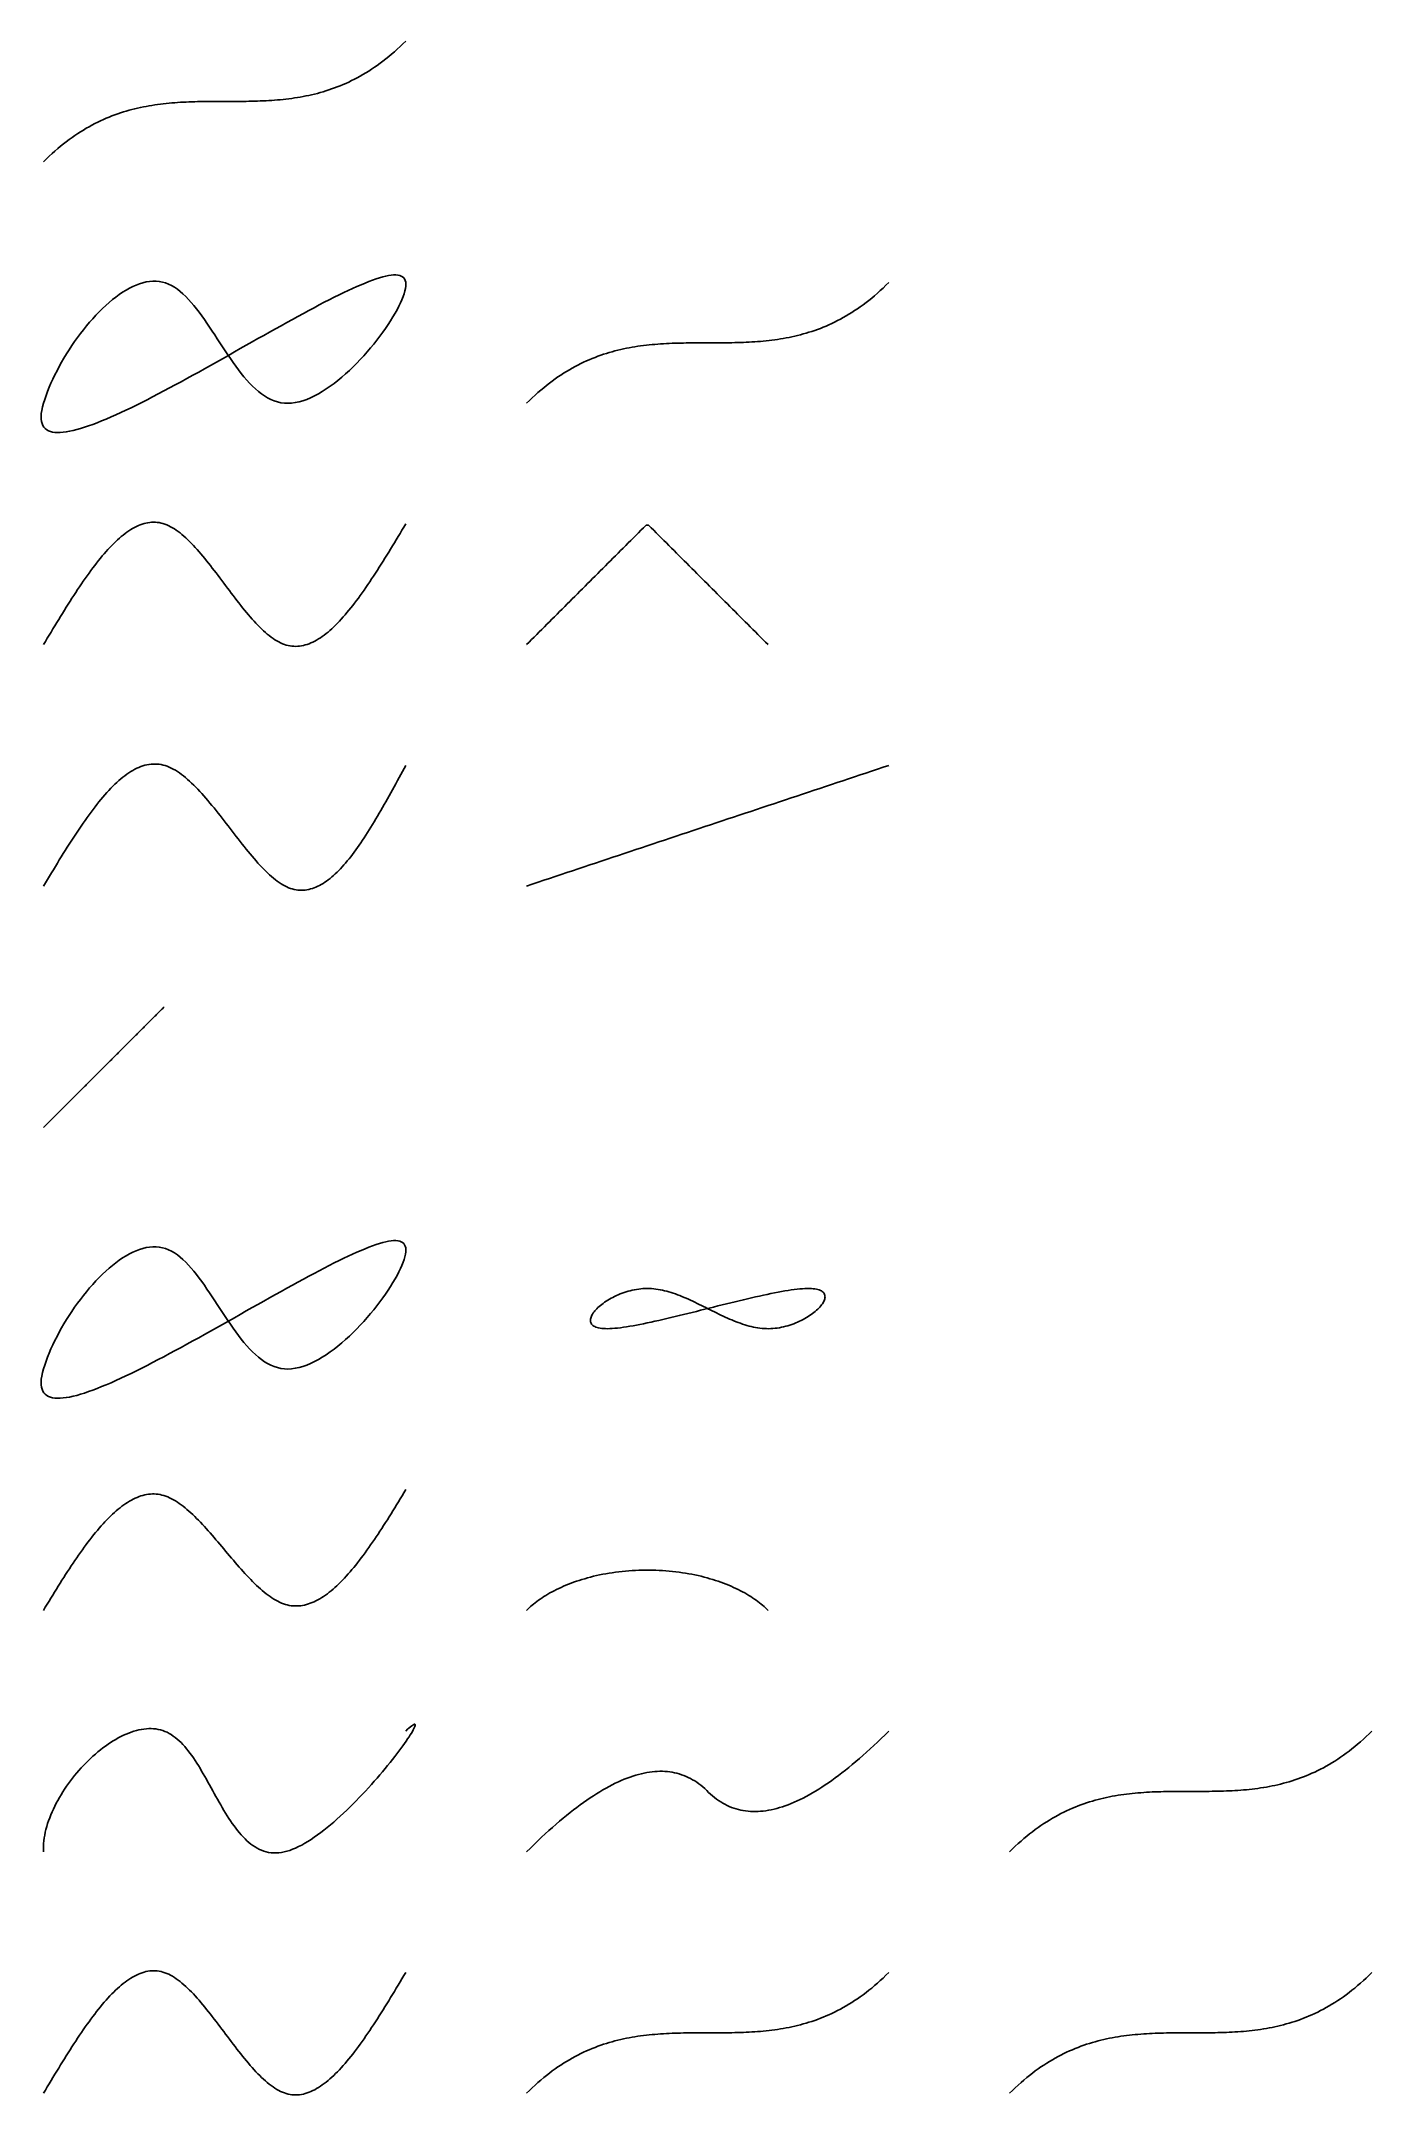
# Model space of a CAD drawing. Extents: x 0 to 110, y 0 to 170.
import ezdxf

# ---------------------------------------------------------------- set-up
doc = ezdxf.new("R2010")
doc.units = 0
doc.layers.get('0').update_dxf_attribs({"linetype": 'CONTINUOUS'})
doc.layers.add('NOTES', color=3, linetype='CONTINUOUS')

msp = doc.modelspace()

# ---------------------------------------------------------------- linework, layer by layer
for points in [[(0, 160, 0), (0.23622, 160.233, 0), (0.472441, 160.458, 0), (0.708661, 160.676, 0), (0.944882, 160.887, 0), (1.1811, 161.091, 0), (1.41732, 161.288, 0), (1.65354, 161.478, 0), (1.88976, 161.662, 0), (2.12598, 161.839, 0), (2.3622, 162.01, 0), (2.59843, 162.174, 0), (2.83465, 162.333, 0), (3.07087, 162.485, 0), (3.30709, 162.632, 0), (3.54331, 162.772, 0), (3.77953, 162.907, 0), (4.01575, 163.037, 0), (4.25197, 163.161, 0), (4.48819, 163.279, 0), (4.72441, 163.393, 0), (4.96063, 163.501, 0), (5.19685, 163.604, 0), (5.43307, 163.703, 0), (5.66929, 163.797, 0), (5.90551, 163.886, 0), (6.14173, 163.97, 0), (6.37795, 164.05, 0), (6.61417, 164.126, 0), (6.85039, 164.198, 0), (7.08661, 164.266, 0), (7.32283, 164.33, 0), (7.55906, 164.39, 0), (7.79528, 164.446, 0), (8.0315, 164.499, 0), (8.26772, 164.548, 0), (8.50394, 164.594, 0), (8.74016, 164.637, 0), (8.97638, 164.676, 0), (9.2126, 164.713, 0), (9.44882, 164.747, 0), (9.68504, 164.778, 0), (9.92126, 164.806, 0), (10.1575, 164.832, 0), (10.3937, 164.855, 0), (10.6299, 164.876, 0), (10.8661, 164.895, 0), (11.1024, 164.912, 0), (11.3386, 164.927, 0), (11.5748, 164.94, 0), (11.811, 164.952, 0), (12.0472, 164.962, 0), (12.2835, 164.97, 0), (12.5197, 164.977, 0), (12.7559, 164.983, 0), (12.9921, 164.988, 0), (13.2283, 164.992, 0), (13.4646, 164.995, 0), (13.7008, 164.997, 0), (13.937, 164.998, 0), (14.1732, 164.999, 0), (14.4094, 165, 0), (14.6457, 165, 0), (14.8819, 165, 0), (15.1181, 165, 0), (15.3543, 165, 0), (15.5906, 165, 0), (15.8268, 165.001, 0), (16.063, 165.002, 0), (16.2992, 165.003, 0), (16.5354, 165.005, 0), (16.7717, 165.008, 0), (17.0079, 165.012, 0), (17.2441, 165.017, 0), (17.4803, 165.023, 0), (17.7165, 165.03, 0), (17.9528, 165.038, 0), (18.189, 165.048, 0), (18.4252, 165.06, 0), (18.6614, 165.073, 0), (18.8976, 165.088, 0), (19.1339, 165.105, 0), (19.3701, 165.124, 0), (19.6063, 165.145, 0), (19.8425, 165.168, 0), (20.0787, 165.194, 0), (20.315, 165.222, 0), (20.5512, 165.253, 0), (20.7874, 165.287, 0), (21.0236, 165.324, 0), (21.2598, 165.363, 0), (21.4961, 165.406, 0), (21.7323, 165.452, 0), (21.9685, 165.501, 0), (22.2047, 165.554, 0), (22.4409, 165.61, 0), (22.6772, 165.67, 0), (22.9134, 165.734, 0), (23.1496, 165.802, 0), (23.3858, 165.874, 0), (23.622, 165.95, 0), (23.8583, 166.03, 0), (24.0945, 166.114, 0), (24.3307, 166.203, 0), (24.5669, 166.297, 0), (24.8031, 166.396, 0), (25.0394, 166.499, 0), (25.2756, 166.607, 0), (25.5118, 166.721, 0), (25.748, 166.839, 0), (25.9843, 166.963, 0), (26.2205, 167.093, 0), (26.4567, 167.228, 0), (26.6929, 167.368, 0), (26.9291, 167.515, 0), (27.1654, 167.667, 0), (27.4016, 167.826, 0), (27.6378, 167.99, 0), (27.874, 168.161, 0), (28.1102, 168.338, 0), (28.3465, 168.522, 0), (28.5827, 168.712, 0), (28.8189, 168.909, 0), (29.0551, 169.113, 0), (29.2913, 169.324, 0), (29.5276, 169.542, 0), (29.7638, 169.767, 0), (30, 170, 0)], [(0, 140, 0), (0.10142, 140.321, 0), (0.214586, 140.649, 0), (0.339102, 140.981, 0), (0.474576, 141.318, 0), (0.620613, 141.659, 0), (0.776818, 142.002, 0), (0.942799, 142.348, 0), (1.11816, 142.695, 0), (1.30251, 143.043, 0), (1.49545, 143.392, 0), (1.69659, 143.739, 0), (1.90554, 144.085, 0), (2.12189, 144.428, 0), (2.34527, 144.768, 0), (2.57527, 145.105, 0), (2.81149, 145.437, 0), (3.05355, 145.764, 0), (3.30105, 146.085, 0), (3.5536, 146.399, 0), (3.8108, 146.706, 0), (4.07226, 147.004, 0), (4.33759, 147.294, 0), (4.60638, 147.574, 0), (4.87825, 147.843, 0), (5.15281, 148.101, 0), (5.42965, 148.347, 0), (5.70839, 148.58, 0), (5.98863, 148.799, 0), (6.26998, 149.005, 0), (6.55204, 149.195, 0), (6.83441, 149.37, 0), (7.11672, 149.528, 0), (7.39855, 149.669, 0), (7.67952, 149.792, 0), (7.95923, 149.897, 0), (8.23729, 149.982, 0), (8.51331, 150.046, 0), (8.78688, 150.09, 0), (9.05763, 150.112, 0), (9.32514, 150.111, 0), (9.58904, 150.087, 0), (9.84892, 150.04, 0), (10.1044, 149.967, 0), (10.3554, 149.87, 0), (10.602, 149.75, 0), (10.8447, 149.607, 0), (11.0836, 149.444, 0), (11.3191, 149.261, 0), (11.5513, 149.059, 0), (11.7805, 148.84, 0), (12.007, 148.605, 0), (12.231, 148.356, 0), (12.4529, 148.093, 0), (12.6728, 147.818, 0), (12.891, 147.532, 0), (13.1078, 147.236, 0), (13.3235, 146.932, 0), (13.5382, 146.62, 0), (13.7524, 146.302, 0), (13.9661, 145.98, 0), (14.1798, 145.654, 0), (14.3935, 145.326, 0), (14.6077, 144.997, 0), (14.8226, 144.668, 0), (15.0383, 144.34, 0), (15.2553, 144.015, 0), (15.4737, 143.694, 0), (15.6938, 143.378, 0), (15.9158, 143.069, 0), (16.1401, 142.767, 0), (16.3669, 142.474, 0), (16.5964, 142.192, 0), (16.8289, 141.92, 0), (17.0647, 141.661, 0), (17.304, 141.417, 0), (17.5471, 141.187, 0), (17.7942, 140.973, 0), (18.0456, 140.778, 0), (18.3016, 140.601, 0), (18.5624, 140.444, 0), (18.8283, 140.308, 0), (19.0995, 140.195, 0), (19.3763, 140.106, 0), (19.659, 140.042, 0), (19.9478, 140.004, 0), (20.2429, 139.993, 0), (20.5439, 140.01, 0), (20.8502, 140.052, 0), (21.161, 140.118, 0), (21.4758, 140.208, 0), (21.794, 140.321, 0), (22.1148, 140.454, 0), (22.4376, 140.608, 0), (22.7618, 140.781, 0), (23.0867, 140.972, 0), (23.4118, 141.18, 0), (23.7362, 141.403, 0), (24.0595, 141.641, 0), (24.3809, 141.892, 0), (24.6998, 142.156, 0), (25.0156, 142.431, 0), (25.3276, 142.716, 0), (25.6351, 143.01, 0), (25.9376, 143.312, 0), (26.2344, 143.621, 0), (26.5247, 143.936, 0), (26.8081, 144.255, 0), (27.0838, 144.577, 0), (27.3512, 144.902, 0), (27.6097, 145.228, 0), (27.8585, 145.554, 0), (28.0971, 145.879, 0), (28.3248, 146.202, 0), (28.541, 146.522, 0), (28.745, 146.838, 0), (28.9362, 147.148, 0), (29.1139, 147.451, 0), (29.2775, 147.747, 0), (29.4264, 148.033, 0), (29.5598, 148.31, 0), (29.6772, 148.576, 0), (29.7779, 148.83, 0), (29.8612, 149.07, 0), (29.9265, 149.297, 0), (29.9732, 149.507, 0), (30.0007, 149.701, 0), (30.0082, 149.877, 0), (29.9951, 150.035, 0), (29.9612, 150.173, 0), (29.9067, 150.292, 0), (29.8323, 150.392, 0), (29.7382, 150.474, 0), (29.6251, 150.538, 0), (29.4934, 150.585, 0), (29.3435, 150.615, 0), (29.176, 150.628, 0), (28.9912, 150.626, 0), (28.7897, 150.607, 0), (28.5719, 150.574, 0), (28.3382, 150.527, 0), (28.0892, 150.465, 0), (27.8254, 150.389, 0), (27.5471, 150.3, 0), (27.2549, 150.198, 0), (26.9492, 150.084, 0), (26.6305, 149.958, 0), (26.2993, 149.82, 0), (25.9559, 149.672, 0), (25.601, 149.512, 0), (25.235, 149.343, 0), (24.8582, 149.164, 0), (24.4713, 148.976, 0), (24.0746, 148.779, 0), (23.6687, 148.573, 0), (23.2539, 148.36, 0), (22.8308, 148.139, 0), (22.3999, 147.912, 0), (21.9615, 147.677, 0), (21.5163, 147.437, 0), (21.0645, 147.191, 0), (20.6068, 146.94, 0), (20.1435, 146.684, 0), (19.6752, 146.424, 0), (19.2023, 146.16, 0), (18.7253, 145.893, 0), (18.2446, 145.622, 0), (17.7607, 145.35, 0), (17.2741, 145.075, 0), (16.7852, 144.798, 0), (16.2946, 144.521, 0), (15.8026, 144.243, 0), (15.3098, 143.964, 0), (14.8165, 143.686, 0), (14.3234, 143.408, 0), (13.8308, 143.132, 0), (13.3393, 142.857, 0), (12.8492, 142.584, 0), (12.3611, 142.314, 0), (11.8754, 142.046, 0), (11.3926, 141.782, 0), (10.9132, 141.522, 0), (10.4375, 141.266, 0), (9.96619, 141.015, 0), (9.49962, 140.769, 0), (9.03827, 140.528, 0), (8.58262, 140.294, 0), (8.13312, 140.066, 0), (7.69026, 139.845, 0), (7.2545, 139.631, 0), (6.8263, 139.426, 0), (6.40613, 139.228, 0), (5.99446, 139.04, 0), (5.59176, 138.861, 0), (5.1985, 138.691, 0), (4.81513, 138.531, 0), (4.44214, 138.382, 0), (4.07999, 138.244, 0), (3.72914, 138.118, 0), (3.39007, 138.003, 0), (3.06323, 137.901, 0), (2.74911, 137.812, 0), (2.44816, 137.736, 0), (2.16085, 137.673, 0), (1.88766, 137.625, 0), (1.62904, 137.591, 0), (1.38547, 137.573, 0), (1.15742, 137.57, 0), (0.945342, 137.583, 0), (0.749718, 137.612, 0), (0.57101, 137.659, 0), (0.409687, 137.722, 0), (0.266216, 137.803, 0), (0.141064, 137.903, 0), (0.0347, 138.021, 0), (-0.05241, 138.159, 0), (-0.119797, 138.316, 0), (-0.166994, 138.493, 0), (-0.193534, 138.69, 0), (-0.198948, 138.908, 0), (-0.182769, 139.148, 0), (-0.14453, 139.41, 0), (-0.083763, 139.693, 0), (0, 140, 0)], [(40, 140, 0), (40.2362, 140.233, 0.116262), (40.4724, 140.458, 0.228874), (40.7087, 140.676, 0.337907), (40.9449, 140.887, 0.443431), (41.1811, 141.091, 0.545516), (41.4173, 141.288, 0.644232), (41.6535, 141.478, 0.73965), (41.8898, 141.662, 0.831841), (42.126, 141.839, 0.920873), (42.3622, 142.01, 1.00682), (42.5984, 142.174, 1.08975), (42.8346, 142.333, 1.16973), (43.0709, 142.485, 1.24683), (43.3071, 142.632, 1.32113), (43.5433, 142.772, 1.3927), (43.7795, 142.907, 1.46159), (44.0157, 143.037, 1.5279), (44.252, 143.161, 1.59167), (44.4882, 143.279, 1.653), (44.7244, 143.393, 1.71194), (44.9606, 143.501, 1.76856), (45.1969, 143.604, 1.82294), (45.4331, 143.703, 1.87515), (45.6693, 143.797, 1.92525), (45.9055, 143.886, 1.97332), (46.1417, 143.97, 2.01943), (46.378, 144.05, 2.06365), (46.6142, 144.126, 2.10605), (46.8504, 144.198, 2.14669), (47.0866, 144.266, 2.18565), (47.3228, 144.33, 2.223), (47.5591, 144.39, 2.25881), (47.7953, 144.446, 2.29315), (48.0315, 144.499, 2.32609), (48.2677, 144.548, 2.3577), (48.5039, 144.594, 2.38805), (48.7402, 144.637, 2.41721), (48.9764, 144.676, 2.44525), (49.2126, 144.713, 2.47225), (49.4488, 144.747, 2.49826), (49.685, 144.778, 2.52337), (49.9213, 144.806, 2.54764), (50.1575, 144.832, 2.57114), (50.3937, 144.855, 2.59395), (50.6299, 144.876, 2.61612), (50.8661, 144.895, 2.63775), (51.1024, 144.912, 2.65888), (51.3386, 144.927, 2.6796), (51.5748, 144.94, 2.69997), (51.811, 144.952, 2.72007), (52.0472, 144.962, 2.73997), (52.2835, 144.97, 2.75972), (52.5197, 144.977, 2.77942), (52.7559, 144.983, 2.79912), (52.9921, 144.988, 2.81889), (53.2283, 144.992, 2.83882), (53.4646, 144.995, 2.85896), (53.7008, 144.997, 2.87938), (53.937, 144.998, 2.90017), (54.1732, 144.999, 2.92138), (54.4094, 145, 2.94309), (54.6457, 145, 2.96536), (54.8819, 145, 2.98828), (55.1181, 145, 3.01191), (55.3543, 145, 3.03631), (55.5906, 145, 3.06156), (55.8268, 145.001, 3.08774), (56.063, 145.002, 3.1149), (56.2992, 145.003, 3.14312), (56.5354, 145.005, 3.17248), (56.7717, 145.008, 3.20303), (57.0079, 145.012, 3.23486), (57.2441, 145.017, 3.26803), (57.4803, 145.023, 3.30261), (57.7165, 145.03, 3.33867), (57.9528, 145.038, 3.37628), (58.189, 145.048, 3.41552), (58.4252, 145.06, 3.45645), (58.6614, 145.073, 3.49915), (58.8976, 145.088, 3.54367), (59.1339, 145.105, 3.5901), (59.3701, 145.124, 3.63851), (59.6063, 145.145, 3.68896), (59.8425, 145.168, 3.74152), (60.0787, 145.194, 3.79627), (60.315, 145.222, 3.85328), (60.5512, 145.253, 3.91261), (60.7874, 145.287, 3.97434), (61.0236, 145.324, 4.03853), (61.2598, 145.363, 4.10526), (61.4961, 145.406, 4.1746), (61.7323, 145.452, 4.24661), (61.9685, 145.501, 4.32138), (62.2047, 145.554, 4.39896), (62.4409, 145.61, 4.47942), (62.6772, 145.67, 4.56285), (62.9134, 145.734, 4.6493), (63.1496, 145.802, 4.73886), (63.3858, 145.874, 4.83158), (63.622, 145.95, 4.92755), (63.8583, 146.03, 5.02682), (64.0945, 146.114, 5.12947), (64.3307, 146.203, 5.23558), (64.5669, 146.297, 5.3452), (64.8031, 146.396, 5.45842), (65.0394, 146.499, 5.57529), (65.2756, 146.607, 5.6959), (65.5118, 146.721, 5.82031), (65.748, 146.839, 5.9486), (65.9843, 146.963, 6.08082), (66.2205, 147.093, 6.21706), (66.4567, 147.228, 6.35738), (66.6929, 147.368, 6.50186), (66.9291, 147.515, 6.65056), (67.1654, 147.667, 6.80355), (67.4016, 147.826, 6.96091), (67.6378, 147.99, 7.1227), (67.874, 148.161, 7.289), (68.1102, 148.338, 7.45987), (68.3465, 148.522, 7.63539), (68.5827, 148.712, 7.81562), (68.8189, 148.909, 8.00064), (69.0551, 149.113, 8.19052), (69.2913, 149.324, 8.38532), (69.5276, 149.542, 8.58513), (69.7638, 149.767, 8.78999), (70, 150, 9)], [(0, 120, 0), (0.157068, 120.262, 0), (0.314136, 120.523, 0), (0.471204, 120.785, 0), (0.628272, 121.045, 0), (0.78534, 121.306, 0), (0.942408, 121.565, 0), (1.09948, 121.824, 0), (1.25654, 122.081, 0), (1.41361, 122.337, 0), (1.57068, 122.592, 0), (1.72775, 122.845, 0), (1.88482, 123.097, 0), (2.04188, 123.346, 0), (2.19895, 123.594, 0), (2.35602, 123.84, 0), (2.51309, 124.083, 0), (2.67016, 124.323, 0), (2.82723, 124.561, 0), (2.98429, 124.797, 0), (3.14136, 125.029, 0), (3.29843, 125.258, 0), (3.4555, 125.484, 0), (3.61257, 125.707, 0), (3.76963, 125.926, 0), (3.9267, 126.141, 0), (4.08377, 126.352, 0), (4.24084, 126.56, 0), (4.39791, 126.763, 0), (4.55497, 126.962, 0), (4.71204, 127.156, 0), (4.86911, 127.346, 0), (5.02618, 127.53, 0), (5.18325, 127.71, 0), (5.34031, 127.885, 0), (5.49738, 128.055, 0), (5.65445, 128.219, 0), (5.81152, 128.377, 0), (5.96859, 128.53, 0), (6.12565, 128.677, 0), (6.28272, 128.818, 0), (6.43979, 128.953, 0), (6.59686, 129.081, 0), (6.75393, 129.203, 0), (6.91099, 129.318, 0), (7.06806, 129.426, 0), (7.22513, 129.527, 0), (7.3822, 129.622, 0), (7.53927, 129.709, 0), (7.69634, 129.788, 0), (7.8534, 129.86, 0), (8.01047, 129.924, 0), (8.16754, 129.98, 0), (8.32461, 130.028, 0), (8.48168, 130.068, 0), (8.63874, 130.1, 0), (8.79581, 130.123, 0), (8.95288, 130.137, 0), (9.10995, 130.143, 0), (9.26702, 130.14, 0), (9.42408, 130.127, 0), (9.58115, 130.105, 0), (9.73822, 130.074, 0), (9.89529, 130.033, 0), (10.0524, 129.982, 0), (10.2094, 129.922, 0), (10.3665, 129.852, 0), (10.5236, 129.773, 0), (10.6806, 129.685, 0), (10.8377, 129.588, 0), (10.9948, 129.484, 0), (11.1518, 129.371, 0), (11.3089, 129.251, 0), (11.466, 129.124, 0), (11.623, 128.989, 0), (11.7801, 128.848, 0), (11.9372, 128.701, 0), (12.0942, 128.547, 0), (12.2513, 128.388, 0), (12.4084, 128.223, 0), (12.5654, 128.054, 0), (12.7225, 127.879, 0), (12.8796, 127.7, 0), (13.0366, 127.517, 0), (13.1937, 127.33, 0), (13.3508, 127.139, 0), (13.5079, 126.945, 0), (13.6649, 126.748, 0), (13.822, 126.549, 0), (13.9791, 126.347, 0), (14.1361, 126.143, 0), (14.2932, 125.938, 0), (14.4503, 125.731, 0), (14.6073, 125.523, 0), (14.7644, 125.314, 0), (14.9215, 125.105, 0), (15.0785, 124.895, 0), (15.2356, 124.686, 0), (15.3927, 124.477, 0), (15.5497, 124.269, 0), (15.7068, 124.062, 0), (15.8639, 123.857, 0), (16.0209, 123.653, 0), (16.178, 123.451, 0), (16.3351, 123.252, 0), (16.4921, 123.055, 0), (16.6492, 122.861, 0), (16.8063, 122.67, 0), (16.9634, 122.483, 0), (17.1204, 122.3, 0), (17.2775, 122.121, 0), (17.4346, 121.946, 0), (17.5916, 121.777, 0), (17.7487, 121.612, 0), (17.9058, 121.453, 0), (18.0628, 121.299, 0), (18.2199, 121.152, 0), (18.377, 121.011, 0), (18.534, 120.876, 0), (18.6911, 120.749, 0), (18.8482, 120.629, 0), (19.0052, 120.516, 0), (19.1623, 120.412, 0), (19.3194, 120.315, 0), (19.4764, 120.227, 0), (19.6335, 120.148, 0), (19.7906, 120.078, 0), (19.9476, 120.018, 0), (20.1047, 119.967, 0), (20.2618, 119.926, 0), (20.4188, 119.895, 0), (20.5759, 119.873, 0), (20.733, 119.86, 0), (20.8901, 119.857, 0), (21.0471, 119.863, 0), (21.2042, 119.877, 0), (21.3613, 119.9, 0), (21.5183, 119.932, 0), (21.6754, 119.972, 0), (21.8325, 120.02, 0), (21.9895, 120.076, 0), (22.1466, 120.14, 0), (22.3037, 120.212, 0), (22.4607, 120.291, 0), (22.6178, 120.378, 0), (22.7749, 120.473, 0), (22.9319, 120.574, 0), (23.089, 120.682, 0), (23.2461, 120.797, 0), (23.4031, 120.919, 0), (23.5602, 121.047, 0), (23.7173, 121.182, 0), (23.8743, 121.323, 0), (24.0314, 121.47, 0), (24.1885, 121.623, 0), (24.3455, 121.781, 0), (24.5026, 121.945, 0), (24.6597, 122.115, 0), (24.8168, 122.29, 0), (24.9738, 122.47, 0), (25.1309, 122.654, 0), (25.288, 122.844, 0), (25.445, 123.038, 0), (25.6021, 123.237, 0), (25.7592, 123.44, 0), (25.9162, 123.648, 0), (26.0733, 123.859, 0), (26.2304, 124.074, 0), (26.3874, 124.293, 0), (26.5445, 124.516, 0), (26.7016, 124.742, 0), (26.8586, 124.971, 0), (27.0157, 125.203, 0), (27.1728, 125.439, 0), (27.3298, 125.677, 0), (27.4869, 125.917, 0), (27.644, 126.16, 0), (27.801, 126.406, 0), (27.9581, 126.654, 0), (28.1152, 126.903, 0), (28.2723, 127.155, 0), (28.4293, 127.408, 0), (28.5864, 127.663, 0), (28.7435, 127.919, 0), (28.9005, 128.176, 0), (29.0576, 128.435, 0), (29.2147, 128.694, 0), (29.3717, 128.955, 0), (29.5288, 129.215, 0), (29.6859, 129.477, 0), (29.8429, 129.738, 0), (30, 130, 0)], [(40, 120, 0), (40.2105, 120.211, 0), (40.4211, 120.421, 0), (40.6316, 120.632, 0), (40.8421, 120.842, 0), (41.0526, 121.053, 0), (41.2632, 121.263, 0), (41.4737, 121.474, 0), (41.6842, 121.684, 0), (41.8947, 121.895, 0), (42.1053, 122.105, 0), (42.3158, 122.316, 0), (42.5263, 122.526, 0), (42.7368, 122.737, 0), (42.9474, 122.947, 0), (43.1579, 123.158, 0), (43.3684, 123.368, 0), (43.5789, 123.579, 0), (43.7895, 123.789, 0), (44, 124, 0), (44.2105, 124.211, 0), (44.4211, 124.421, 0), (44.6316, 124.632, 0), (44.8421, 124.842, 0), (45.0526, 125.053, 0), (45.2632, 125.263, 0), (45.4737, 125.474, 0), (45.6842, 125.684, 0), (45.8947, 125.895, 0), (46.1053, 126.105, 0), (46.3158, 126.316, 0), (46.5263, 126.526, 0), (46.7368, 126.737, 0), (46.9474, 126.947, 0), (47.1579, 127.158, 0), (47.3684, 127.368, 0), (47.5789, 127.579, 0), (47.7895, 127.789, 0), (48, 128, 0), (48.2105, 128.211, 0), (48.4211, 128.421, 0), (48.6316, 128.632, 0), (48.8421, 128.842, 0), (49.0526, 129.053, 0), (49.2632, 129.263, 0), (49.4737, 129.474, 0), (49.6842, 129.684, 0), (49.8947, 129.895, 0), (50.1053, 129.895, 0), (50.3158, 129.684, 0), (50.5263, 129.474, 0), (50.7368, 129.263, 0), (50.9474, 129.053, 0), (51.1579, 128.842, 0), (51.3684, 128.632, 0), (51.5789, 128.421, 0), (51.7895, 128.211, 0), (52, 128, 0), (52.2105, 127.789, 0), (52.4211, 127.579, 0), (52.6316, 127.368, 0), (52.8421, 127.158, 0), (53.0526, 126.947, 0), (53.2632, 126.737, 0), (53.4737, 126.526, 0), (53.6842, 126.316, 0), (53.8947, 126.105, 0), (54.1053, 125.895, 0), (54.3158, 125.684, 0), (54.5263, 125.474, 0), (54.7368, 125.263, 0), (54.9474, 125.053, 0), (55.1579, 124.842, 0), (55.3684, 124.632, 0), (55.5789, 124.421, 0), (55.7895, 124.211, 0), (56, 124, 0), (56.2105, 123.789, 0), (56.4211, 123.579, 0), (56.6316, 123.368, 0), (56.8421, 123.158, 0), (57.0526, 122.947, 0), (57.2632, 122.737, 0), (57.4737, 122.526, 0), (57.6842, 122.316, 0), (57.8947, 122.105, 0), (58.1053, 121.895, 0), (58.3158, 121.684, 0), (58.5263, 121.474, 0), (58.7368, 121.263, 0), (58.9474, 121.053, 0), (59.1579, 120.842, 0), (59.3684, 120.632, 0), (59.5789, 120.421, 0), (59.7895, 120.211, 0), (60, 120, 0)], [(0, 100, 0), (0.163805, 100.272, 0.068693), (0.327613, 100.543, 0.137408), (0.491424, 100.815, 0.206168), (0.655243, 101.085, 0.274997), (0.81907, 101.355, 0.343917), (0.982909, 101.625, 0.412951), (1.14676, 101.893, 0.482121), (1.31063, 102.16, 0.55145), (1.47451, 102.425, 0.620962), (1.63842, 102.689, 0.690677), (1.80235, 102.951, 0.760621), (1.9663, 103.212, 0.830814), (2.13028, 103.47, 0.901281), (2.29429, 103.726, 0.972043), (2.45833, 103.979, 1.04312), (2.6224, 104.23, 1.11455), (2.78651, 104.478, 1.18633), (2.95065, 104.723, 1.2585), (3.11484, 104.965, 1.33108), (3.27907, 105.204, 1.4041), (3.44334, 105.439, 1.47757), (3.60766, 105.67, 1.55151), (3.77203, 105.898, 1.62596), (3.93645, 106.121, 1.70093), (4.10093, 106.341, 1.77645), (4.26546, 106.556, 1.85253), (4.43005, 106.766, 1.92921), (4.5947, 106.972, 2.0065), (4.75941, 107.173, 2.08442), (4.92418, 107.369, 2.16301), (5.08902, 107.56, 2.24228), (5.25394, 107.745, 2.32225), (5.41892, 107.924, 2.40295), (5.58397, 108.098, 2.4844), (5.74911, 108.266, 2.56663), (5.91432, 108.428, 2.64965), (6.07961, 108.584, 2.73349), (6.24498, 108.733, 2.81817), (6.41044, 108.875, 2.90372), (6.57598, 109.011, 2.99015), (6.74162, 109.139, 3.07749), (6.90734, 109.261, 3.16576), (7.07316, 109.375, 3.25499), (7.23908, 109.482, 3.3452), (7.40509, 109.581, 3.43641), (7.57121, 109.672, 3.52864), (7.73742, 109.755, 3.62192), (7.90374, 109.83, 3.71627), (8.07017, 109.896, 3.81171), (8.23671, 109.954, 3.90826), (8.40336, 110.003, 4.00595), (8.57012, 110.044, 4.1048), (8.737, 110.075, 4.20484), (8.904, 110.097, 4.30608), (9.07112, 110.109, 4.40854), (9.23836, 110.112, 4.51226), (9.40572, 110.106, 4.61725), (9.57321, 110.089, 4.72354), (9.74084, 110.062, 4.83115), (9.90859, 110.025, 4.9401), (10.0765, 109.977, 5.05041), (10.2445, 109.919, 5.16204), (10.4126, 109.851, 5.27489), (10.5809, 109.773, 5.38883), (10.7492, 109.686, 5.50375), (10.9176, 109.589, 5.61955), (11.0861, 109.484, 5.7361), (11.2547, 109.37, 5.8533), (11.4233, 109.249, 5.97103), (11.592, 109.119, 6.08917), (11.7607, 108.982, 6.20761), (11.9294, 108.838, 6.32624), (12.0981, 108.688, 6.44494), (12.2668, 108.53, 6.56361), (12.4355, 108.367, 6.68212), (12.6041, 108.198, 6.80037), (12.7728, 108.024, 6.91823), (12.9413, 107.844, 7.0356), (13.1099, 107.66, 7.15237), (13.2783, 107.471, 7.26841), (13.4467, 107.278, 7.38361), (13.6149, 107.081, 7.49787), (13.7831, 106.881, 7.61106), (13.9512, 106.678, 7.72308), (14.1191, 106.472, 7.83381), (14.2869, 106.264, 7.94313), (14.4545, 106.053, 8.05093), (14.622, 105.841, 8.15711), (14.7893, 105.627, 8.26154), (14.9564, 105.412, 8.36411), (15.1234, 105.196, 8.4647), (15.2901, 104.98, 8.56321), (15.4566, 104.764, 8.65952), (15.6229, 104.548, 8.75352), (15.789, 104.332, 8.84509), (15.9548, 104.118, 8.93412), (16.1203, 103.904, 9.02049), (16.2856, 103.692, 9.10409), (16.4506, 103.482, 9.18482), (16.6152, 103.274, 9.26254), (16.7796, 103.069, 9.33716), (16.9437, 102.867, 9.40855), (17.1074, 102.667, 9.4766), (17.2708, 102.472, 9.54121), (17.4339, 102.28, 9.60225), (17.5966, 102.092, 9.65961), (17.7589, 101.909, 9.71318), (17.9209, 101.731, 9.76284), (18.0824, 101.558, 9.80848), (18.2435, 101.39, 9.84999), (18.4043, 101.229, 9.88726), (18.5646, 101.073, 9.92016), (18.7244, 100.924, 9.94859), (18.8838, 100.782, 9.97243), (19.0428, 100.647, 9.99157), (19.2012, 100.52, 10.0059), (19.3592, 100.4, 10.0153), (19.5167, 100.289, 10.0196), (19.6737, 100.186, 10.0188), (19.8302, 100.092, 10.0127), (19.9861, 100.007, 10.0013), (20.1415, 99.9317, 9.98435), (20.2964, 99.8658, 9.96198), (20.4508, 99.8091, 9.93425), (20.6046, 99.7615, 9.90124), (20.7579, 99.723, 9.86304), (20.9107, 99.6933, 9.81971), (21.063, 99.6724, 9.77134), (21.2149, 99.6601, 9.718), (21.3662, 99.6562, 9.65978), (21.5171, 99.6606, 9.59676), (21.6676, 99.6733, 9.52901), (21.8175, 99.694, 9.45661), (21.967, 99.7226, 9.37964), (22.1161, 99.759, 9.29817), (22.2648, 99.803, 9.2123), (22.413, 99.8545, 9.12209), (22.5608, 99.9134, 9.02763), (22.7082, 99.9796, 8.929), (22.8552, 100.053, 8.82626), (23.0018, 100.133, 8.71951), (23.148, 100.22, 8.60882), (23.2938, 100.314, 8.49427), (23.4393, 100.414, 8.37593), (23.5844, 100.521, 8.2539), (23.7291, 100.634, 8.12824), (23.8735, 100.753, 7.99903), (24.0176, 100.878, 7.86636), (24.1613, 101.009, 7.7303), (24.3047, 101.145, 7.59093), (24.4478, 101.288, 7.44833), (24.5906, 101.435, 7.30258), (24.733, 101.588, 7.15375), (24.8752, 101.747, 7.00194), (25.0171, 101.91, 6.8472), (25.1587, 102.078, 6.68963), (25.3001, 102.251, 6.52931), (25.4411, 102.429, 6.3663), (25.582, 102.611, 6.2007), (25.7225, 102.797, 6.03257), (25.8629, 102.988, 5.862), (26.003, 103.183, 5.68907), (26.1429, 103.382, 5.51385), (26.2825, 103.584, 5.33643), (26.422, 103.791, 5.15688), (26.5613, 104, 4.97528), (26.7003, 104.214, 4.79171), (26.8392, 104.43, 4.60625), (26.9779, 104.65, 4.41898), (27.1164, 104.872, 4.22997), (27.2548, 105.098, 4.03931), (27.393, 105.326, 3.84708), (27.5311, 105.557, 3.65334), (27.669, 105.79, 3.45819), (27.8068, 106.026, 3.2617), (27.9445, 106.264, 3.06395), (28.082, 106.504, 2.86502), (28.2195, 106.745, 2.66499), (28.3568, 106.989, 2.46393), (28.4941, 107.234, 2.26192), (28.6313, 107.481, 2.05905), (28.7684, 107.729, 1.85539), (28.9054, 107.978, 1.65102), (29.0423, 108.228, 1.44602), (29.1793, 108.48, 1.24047), (29.3161, 108.732, 1.03445), (29.4529, 108.985, 0.828032), (29.5897, 109.238, 0.6213), (29.7265, 109.492, 0.414331), (29.8633, 109.746, 0.207205), (30, 110, 0)], [(40, 100, 0), (40.4762, 100.159, 0), (40.9524, 100.317, 0), (41.4286, 100.476, 0), (41.9048, 100.635, 0), (42.381, 100.794, 0), (42.8571, 100.952, 0), (43.3333, 101.111, 0), (43.8095, 101.27, 0), (44.2857, 101.429, 0), (44.7619, 101.587, 0), (45.2381, 101.746, 0), (45.7143, 101.905, 0), (46.1905, 102.063, 0), (46.6667, 102.222, 0), (47.1429, 102.381, 0), (47.619, 102.54, 0), (48.0952, 102.698, 0), (48.5714, 102.857, 0), (49.0476, 103.016, 0), (49.5238, 103.175, 0), (50, 103.333, 0), (50.4762, 103.492, 0), (50.9524, 103.651, 0), (51.4286, 103.81, 0), (51.9048, 103.968, 0), (52.381, 104.127, 0), (52.8571, 104.286, 0), (53.3333, 104.444, 0), (53.8095, 104.603, 0), (54.2857, 104.762, 0), (54.7619, 104.921, 0), (55.2381, 105.079, 0), (55.7143, 105.238, 0), (56.1905, 105.397, 0), (56.6667, 105.556, 0), (57.1429, 105.714, 0), (57.619, 105.873, 0), (58.0952, 106.032, 0), (58.5714, 106.19, 0), (59.0476, 106.349, 0), (59.5238, 106.508, 0), (60, 106.667, 0), (60.4762, 106.825, 0), (60.9524, 106.984, 0), (61.4286, 107.143, 0), (61.9048, 107.302, 0), (62.381, 107.46, 0), (62.8571, 107.619, 0), (63.3333, 107.778, 0), (63.8095, 107.937, 0), (64.2857, 108.095, 0), (64.7619, 108.254, 0), (65.2381, 108.413, 0), (65.7143, 108.571, 0), (66.1905, 108.73, 0), (66.6667, 108.889, 0), (67.1429, 109.048, 0), (67.619, 109.206, 0), (68.0952, 109.365, 0), (68.5714, 109.524, 0), (69.0476, 109.683, 0), (69.5238, 109.841, 0), (70, 110, 0)], [(0, 80, 0), (0.07874, 80.0787, 0), (0.15748, 80.1575, 0), (0.23622, 80.2362, 0), (0.314961, 80.315, 0), (0.393701, 80.3937, 0), (0.472441, 80.4724, 0), (0.551181, 80.5512, 0), (0.629921, 80.6299, 0), (0.708661, 80.7087, 0), (0.787402, 80.7874, 0), (0.866142, 80.8661, 0), (0.944882, 80.9449, 0), (1.02362, 81.0236, 0), (1.10236, 81.1024, 0), (1.1811, 81.1811, 0), (1.25984, 81.2598, 0), (1.33858, 81.3386, 0), (1.41732, 81.4173, 0), (1.49606, 81.4961, 0), (1.5748, 81.5748, 0), (1.65354, 81.6535, 0), (1.73228, 81.7323, 0), (1.81102, 81.811, 0), (1.88976, 81.8898, 0), (1.9685, 81.9685, 0), (2.04724, 82.0472, 0), (2.12598, 82.126, 0), (2.20472, 82.2047, 0), (2.28346, 82.2835, 0), (2.3622, 82.3622, 0), (2.44094, 82.4409, 0), (2.51969, 82.5197, 0), (2.59843, 82.5984, 0), (2.67717, 82.6772, 0), (2.75591, 82.7559, 0), (2.83465, 82.8346, 0), (2.91339, 82.9134, 0), (2.99213, 82.9921, 0), (3.07087, 83.0709, 0), (3.14961, 83.1496, 0), (3.22835, 83.2283, 0), (3.30709, 83.3071, 0), (3.38583, 83.3858, 0), (3.46457, 83.4646, 0), (3.54331, 83.5433, 0), (3.62205, 83.622, 0), (3.70079, 83.7008, 0), (3.77953, 83.7795, 0), (3.85827, 83.8583, 0), (3.93701, 83.937, 0), (4.01575, 84.0157, 0), (4.09449, 84.0945, 0), (4.17323, 84.1732, 0), (4.25197, 84.252, 0), (4.33071, 84.3307, 0), (4.40945, 84.4094, 0), (4.48819, 84.4882, 0), (4.56693, 84.5669, 0), (4.64567, 84.6457, 0), (4.72441, 84.7244, 0), (4.80315, 84.8031, 0), (4.88189, 84.8819, 0), (4.96063, 84.9606, 0), (5.03937, 85.0394, 0), (5.11811, 85.1181, 0), (5.19685, 85.1969, 0), (5.27559, 85.2756, 0), (5.35433, 85.3543, 0), (5.43307, 85.4331, 0), (5.51181, 85.5118, 0), (5.59055, 85.5906, 0), (5.66929, 85.6693, 0), (5.74803, 85.748, 0), (5.82677, 85.8268, 0), (5.90551, 85.9055, 0), (5.98425, 85.9843, 0), (6.06299, 86.063, 0), (6.14173, 86.1417, 0), (6.22047, 86.2205, 0), (6.29921, 86.2992, 0), (6.37795, 86.378, 0), (6.45669, 86.4567, 0), (6.53543, 86.5354, 0), (6.61417, 86.6142, 0), (6.69291, 86.6929, 0), (6.77165, 86.7717, 0), (6.85039, 86.8504, 0), (6.92913, 86.9291, 0), (7.00787, 87.0079, 0), (7.08661, 87.0866, 0), (7.16535, 87.1654, 0), (7.24409, 87.2441, 0), (7.32283, 87.3228, 0), (7.40157, 87.4016, 0), (7.48031, 87.4803, 0), (7.55906, 87.5591, 0), (7.6378, 87.6378, 0), (7.71654, 87.7165, 0), (7.79528, 87.7953, 0), (7.87402, 87.874, 0), (7.95276, 87.9528, 0), (8.0315, 88.0315, 0), (8.11024, 88.1102, 0), (8.18898, 88.189, 0), (8.26772, 88.2677, 0), (8.34646, 88.3465, 0), (8.4252, 88.4252, 0), (8.50394, 88.5039, 0), (8.58268, 88.5827, 0), (8.66142, 88.6614, 0), (8.74016, 88.7402, 0), (8.8189, 88.8189, 0), (8.89764, 88.8976, 0), (8.97638, 88.9764, 0), (9.05512, 89.0551, 0), (9.13386, 89.1339, 0), (9.2126, 89.2126, 0), (9.29134, 89.2913, 0), (9.37008, 89.3701, 0), (9.44882, 89.4488, 0), (9.52756, 89.5276, 0), (9.6063, 89.6063, 0), (9.68504, 89.685, 0), (9.76378, 89.7638, 0), (9.84252, 89.8425, 0), (9.92126, 89.9213, 0), (10, 90, 0)], [(0, 60, 0), (0.10142, 60.3213, 0), (0.214586, 60.6485, 0), (0.339102, 60.981, 0), (0.474576, 61.3179, 0), (0.620613, 61.6586, 0), (0.776818, 62.0022, 0), (0.942799, 62.3481, 0), (1.11816, 62.6954, 0), (1.30251, 63.0435, 0), (1.49545, 63.3915, 0), (1.69659, 63.7388, 0), (1.90554, 64.0845, 0), (2.12189, 64.428, 0), (2.34527, 64.7685, 0), (2.57527, 65.1052, 0), (2.81149, 65.4374, 0), (3.05355, 65.7643, 0), (3.30105, 66.0852, 0), (3.5536, 66.3994, 0), (3.8108, 66.7061, 0), (4.07226, 67.0045, 0), (4.33759, 67.2939, 0), (4.60638, 67.5735, 0), (4.87825, 67.8427, 0), (5.15281, 68.1006, 0), (5.42965, 68.3466, 0), (5.70839, 68.5798, 0), (5.98863, 68.7994, 0), (6.26998, 69.0049, 0), (6.55204, 69.1954, 0), (6.83441, 69.3701, 0), (7.11672, 69.5284, 0), (7.39855, 69.6694, 0), (7.67952, 69.7924, 0), (7.95923, 69.8967, 0), (8.23729, 69.9816, 0), (8.51331, 70.0462, 0), (8.78688, 70.0898, 0), (9.05763, 70.1117, 0), (9.32514, 70.1112, 0), (9.58904, 70.0874, 0), (9.84892, 70.0397, 0), (10.1044, 69.9672, 0), (10.3554, 69.8702, 0), (10.602, 69.7498, 0), (10.8447, 69.6072, 0), (11.0836, 69.4437, 0), (11.3191, 69.2606, 0), (11.5513, 69.059, 0), (11.7805, 68.8402, 0), (12.007, 68.6054, 0), (12.231, 68.356, 0), (12.4529, 68.0931, 0), (12.6728, 67.8179, 0), (12.891, 67.5318, 0), (13.1078, 67.236, 0), (13.3235, 66.9316, 0), (13.5382, 66.62, 0), (13.7524, 66.3024, 0), (13.9661, 65.98, 0), (14.1798, 65.6541, 0), (14.3935, 65.3259, 0), (14.6077, 64.9966, 0), (14.8226, 64.6676, 0), (15.0383, 64.34, 0), (15.2553, 64.0151, 0), (15.4737, 63.6941, 0), (15.6938, 63.3783, 0), (15.9158, 63.0689, 0), (16.1401, 62.7671, 0), (16.3669, 62.4742, 0), (16.5964, 62.1915, 0), (16.8289, 61.9202, 0), (17.0647, 61.6615, 0), (17.304, 61.4166, 0), (17.5471, 61.1869, 0), (17.7942, 60.9735, 0), (18.0456, 60.7777, 0), (18.3016, 60.6007, 0), (18.5624, 60.4438, 0), (18.8283, 60.3082, 0), (19.0995, 60.1952, 0), (19.3763, 60.106, 0), (19.659, 60.0418, 0), (19.9478, 60.0039, 0), (20.2429, 59.9933, 0), (20.5439, 60.0096, 0), (20.8502, 60.0516, 0), (21.161, 60.1182, 0), (21.4758, 60.2082, 0), (21.794, 60.3207, 0), (22.1148, 60.4544, 0), (22.4376, 60.6083, 0), (22.7618, 60.7812, 0), (23.0867, 60.9721, 0), (23.4118, 61.1797, 0), (23.7362, 61.4031, 0), (24.0595, 61.641, 0), (24.3809, 61.8924, 0), (24.6998, 62.1562, 0), (25.0156, 62.4312, 0), (25.3276, 62.7163, 0), (25.6351, 63.0104, 0), (25.9376, 63.3125, 0), (26.2344, 63.6213, 0), (26.5247, 63.9358, 0), (26.8081, 64.2548, 0), (27.0838, 64.5773, 0), (27.3512, 64.9022, 0), (27.6097, 65.2282, 0), (27.8585, 65.5543, 0), (28.0971, 65.8795, 0), (28.3248, 66.2025, 0), (28.541, 66.5222, 0), (28.745, 66.8376, 0), (28.9362, 67.1476, 0), (29.1139, 67.4509, 0), (29.2775, 67.7466, 0), (29.4264, 68.0334, 0), (29.5598, 68.3104, 0), (29.6772, 68.5762, 0), (29.7779, 68.83, 0), (29.8612, 69.0705, 0), (29.9265, 69.2965, 0), (29.9732, 69.5071, 0), (30.0007, 69.7011, 0), (30.0082, 69.8774, 0), (29.9951, 70.0348, 0), (29.9612, 70.1728, 0), (29.9067, 70.2917, 0), (29.8323, 70.3918, 0), (29.7382, 70.4737, 0), (29.6251, 70.5378, 0), (29.4934, 70.5846, 0), (29.3435, 70.6145, 0), (29.176, 70.628, 0), (28.9912, 70.6255, 0), (28.7897, 70.6075, 0), (28.5719, 70.5743, 0), (28.3382, 70.5266, 0), (28.0892, 70.4646, 0), (27.8254, 70.3889, 0), (27.5471, 70.3, 0), (27.2549, 70.1981, 0), (26.9492, 70.084, 0), (26.6305, 69.9578, 0), (26.2993, 69.8202, 0), (25.9559, 69.6716, 0), (25.601, 69.5124, 0), (25.235, 69.343, 0), (24.8582, 69.164, 0), (24.4713, 68.9757, 0), (24.0746, 68.7786, 0), (23.6687, 68.5732, 0), (23.2539, 68.3599, 0), (22.8308, 68.1392, 0), (22.3999, 67.9115, 0), (21.9615, 67.6773, 0), (21.5163, 67.437, 0), (21.0645, 67.1911, 0), (20.6068, 66.9399, 0), (20.1435, 66.6841, 0), (19.6752, 66.4239, 0), (19.2023, 66.1599, 0), (18.7253, 65.8926, 0), (18.2446, 65.6223, 0), (17.7607, 65.3495, 0), (17.2741, 65.0747, 0), (16.7852, 64.7983, 0), (16.2946, 64.5208, 0), (15.8026, 64.2426, 0), (15.3098, 63.9642, 0), (14.8165, 63.686, 0), (14.3234, 63.4084, 0), (13.8308, 63.132, 0), (13.3393, 62.8571, 0), (12.8492, 62.5843, 0), (12.3611, 62.3139, 0), (11.8754, 62.0464, 0), (11.3926, 61.7824, 0), (10.9132, 61.5221, 0), (10.4375, 61.2661, 0), (9.96619, 61.0148, 0), (9.49962, 60.7687, 0), (9.03827, 60.5282, 0), (8.58262, 60.2938, 0), (8.13312, 60.0659, 0), (7.69026, 59.8449, 0), (7.2545, 59.6314, 0), (6.8263, 59.4258, 0), (6.40613, 59.2284, 0), (5.99446, 59.0399, 0), (5.59176, 58.8605, 0), (5.1985, 58.6909, 0), (4.81513, 58.5313, 0), (4.44214, 58.3823, 0), (4.07999, 58.2444, 0), (3.72914, 58.1179, 0), (3.39007, 58.0033, 0), (3.06323, 57.9011, 0), (2.74911, 57.8118, 0), (2.44816, 57.7356, 0), (2.16085, 57.6733, 0), (1.88766, 57.625, 0), (1.62904, 57.5915, 0), (1.38547, 57.5729, 0), (1.15742, 57.5699, 0), (0.945342, 57.5829, 0), (0.749718, 57.6123, 0), (0.57101, 57.6585, 0), (0.409687, 57.7221, 0), (0.266216, 57.8035, 0), (0.141064, 57.9031, 0), (0.0347, 58.0213, 0), (-0.05241, 58.1587, 0), (-0.119797, 58.3156, 0), (-0.166994, 58.4926, 0), (-0.193534, 58.69, 0), (-0.198948, 58.9084, 0), (-0.182769, 59.1481, 0), (-0.14453, 59.4096, 0), (-0.083763, 59.6935, 0), (0, 60, 0)], [(50, 66.6667, 0), (50.1794, 66.6635, 0), (50.3587, 66.6541, 0), (50.5381, 66.6387, 0), (50.7175, 66.6177, 0), (50.8969, 66.591, 0), (51.0762, 66.5591, 0), (51.2556, 66.5222, 0), (51.435, 66.4804, 0), (51.6143, 66.4341, 0), (51.7937, 66.3834, 0), (51.9731, 66.3286, 0), (52.1525, 66.2698, 0), (52.3318, 66.2074, 0), (52.5112, 66.1416, 0), (52.6906, 66.0726, 0), (52.87, 66.0006, 0), (53.0493, 65.9259, 0), (53.2287, 65.8486, 0), (53.4081, 65.7691, 0), (53.5874, 65.6875, 0), (53.7668, 65.6041, 0), (53.9462, 65.5191, 0), (54.1256, 65.4328, 0), (54.3049, 65.3453, 0), (54.4843, 65.2569, 0), (54.6637, 65.1679, 0), (54.843, 65.0784, 0), (55.0224, 64.9888, 0), (55.2018, 64.8992, 0), (55.3812, 64.8098, 0), (55.5605, 64.7209, 0), (55.7399, 64.6327, 0), (55.9193, 64.5455, 0), (56.0987, 64.4595, 0), (56.278, 64.3749, 0), (56.4574, 64.2919, 0), (56.6368, 64.2108, 0), (56.8161, 64.1319, 0), (56.9955, 64.0552, 0), (57.1749, 63.9811, 0), (57.3543, 63.9099, 0), (57.5336, 63.8416, 0), (57.713, 63.7766, 0), (57.8924, 63.7151, 0), (58.0717, 63.6574, 0), (58.2511, 63.6035, 0), (58.4305, 63.5539, 0), (58.6099, 63.5087, 0), (58.7892, 63.4681, 0), (58.9686, 63.4324, 0), (59.148, 63.4018, 0), (59.3274, 63.3765, 0), (59.5067, 63.3569, 0), (59.6861, 63.343, 0), (59.8655, 63.3351, 0), (60.0448, 63.3335, 0), (60.2241, 63.3383, 0), (60.4031, 63.3492, 0), (60.5816, 63.366, 0), (60.7594, 63.3885, 0), (60.9361, 63.4164, 0), (61.1117, 63.4496, 0), (61.2858, 63.4878, 0), (61.4582, 63.5307, 0), (61.6287, 63.5782, 0), (61.7971, 63.6299, 0), (61.9632, 63.6858, 0), (62.1266, 63.7454, 0), (62.2872, 63.8087, 0), (62.4447, 63.8753, 0), (62.599, 63.9451, 0), (62.7497, 64.0178, 0), (62.8967, 64.0932, 0), (63.0397, 64.1711, 0), (63.1785, 64.2511, 0), (63.3128, 64.3332, 0), (63.4425, 64.417, 0), (63.5672, 64.5024, 0), (63.6869, 64.589, 0), (63.8011, 64.6767, 0), (63.9098, 64.7653, 0), (64.0126, 64.8544, 0), (64.1094, 64.944, 0), (64.1998, 65.0336, 0), (64.2838, 65.1232, 0), (64.361, 65.2125, 0), (64.4312, 65.3012, 0), (64.4942, 65.3892, 0), (64.5498, 65.4761, 0), (64.5977, 65.5618, 0), (64.6377, 65.646, 0), (64.6695, 65.7285, 0), (64.693, 65.8091, 0), (64.7079, 65.8875, 0), (64.7139, 65.9636, 0), (64.7109, 66.037, 0), (64.6986, 66.1075, 0), (64.6768, 66.175, 0), (64.6452, 66.2391, 0), (64.6036, 66.2997, 0), (64.5518, 66.3565, 0), (64.4896, 66.4093, 0), (64.4167, 66.4578, 0), (64.3329, 66.5019, 0), (64.2379, 66.5413, 0), (64.1316, 66.5757, 0), (64.0137, 66.605, 0), (63.884, 66.6289, 0), (63.7421, 66.6472, 0), (63.588, 66.6596, 0), (63.4214, 66.6659, 0), (63.242, 66.6659, 0), (63.0501, 66.6596, 0), (62.8459, 66.6472, 0), (62.63, 66.6289, 0), (62.4029, 66.605, 0), (62.1649, 66.5757, 0), (61.9167, 66.5413, 0), (61.6585, 66.5019, 0), (61.391, 66.4578, 0), (61.1145, 66.4093, 0), (60.8296, 66.3565, 0), (60.5366, 66.2997, 0), (60.236, 66.2391, 0), (59.9284, 66.175, 0), (59.6141, 66.1075, 0), (59.2936, 66.037, 0), (58.9675, 65.9636, 0), (58.636, 65.8875, 0), (58.2998, 65.8091, 0), (57.9593, 65.7285, 0), (57.6149, 65.646, 0), (57.2671, 65.5618, 0), (56.9163, 65.4761, 0), (56.5631, 65.3892, 0), (56.2078, 65.3012, 0), (55.851, 65.2125, 0), (55.4931, 65.1232, 0), (55.1345, 65.0336, 0), (54.7758, 64.944, 0), (54.4174, 64.8544, 0), (54.0597, 64.7653, 0), (53.7032, 64.6767, 0), (53.3484, 64.589, 0), (52.9958, 64.5024, 0), (52.6457, 64.417, 0), (52.2987, 64.3332, 0), (51.9552, 64.2511, 0), (51.6157, 64.1711, 0), (51.2806, 64.0932, 0), (50.9505, 64.0178, 0), (50.6257, 63.9451, 0), (50.3067, 63.8753, 0), (49.9941, 63.8087, 0), (49.6882, 63.7454, 0), (49.3895, 63.6858, 0), (49.0984, 63.6299, 0), (48.8155, 63.5782, 0), (48.5413, 63.5307, 0), (48.276, 63.4878, 0), (48.0203, 63.4496, 0), (47.7746, 63.4164, 0), (47.5393, 63.3885, 0), (47.315, 63.366, 0), (47.102, 63.3492, 0), (46.9008, 63.3383, 0), (46.7119, 63.3335, 0), (46.5357, 63.3351, 0), (46.3723, 63.343, 0), (46.2213, 63.3569, 0), (46.0825, 63.3765, 0), (45.9557, 63.4018, 0), (45.8407, 63.4324, 0), (45.7373, 63.4681, 0), (45.6451, 63.5087, 0), (45.5641, 63.5539, 0), (45.4938, 63.6035, 0), (45.4342, 63.6574, 0), (45.385, 63.7151, 0), (45.346, 63.7766, 0), (45.3169, 63.8416, 0), (45.2974, 63.9099, 0), (45.2875, 63.9811, 0), (45.2868, 64.0552, 0), (45.295, 64.1319, 0), (45.3121, 64.2108, 0), (45.3377, 64.2919, 0), (45.3716, 64.3749, 0), (45.4136, 64.4595, 0), (45.4634, 64.5455, 0), (45.5208, 64.6327, 0), (45.5857, 64.7209, 0), (45.6576, 64.8098, 0), (45.7366, 64.8992, 0), (45.8222, 64.9888, 0), (45.9142, 65.0784, 0), (46.0126, 65.1679, 0), (46.1169, 65.2569, 0), (46.2269, 65.3453, 0), (46.3426, 65.4328, 0), (46.4635, 65.5191, 0), (46.5895, 65.6041, 0), (46.7204, 65.6875, 0), (46.8558, 65.7691, 0), (46.9957, 65.8486, 0), (47.1397, 65.9259, 0), (47.2876, 66.0006, 0), (47.4393, 66.0726, 0), (47.5944, 66.1416, 0), (47.7527, 66.2074, 0), (47.914, 66.2698, 0), (48.0781, 66.3286, 0), (48.2448, 66.3834, 0), (48.4137, 66.4341, 0), (48.5847, 66.4804, 0), (48.7576, 66.5222, 0), (48.9321, 66.5591, 0), (49.1079, 66.591, 0), (49.285, 66.6177, 0), (49.4629, 66.6387, 0), (49.6416, 66.6541, 0), (49.8207, 66.6635, 0), (50, 66.6667, 0)], [(0, 40, 0), (0.152006, 40.253, 0), (0.304152, 40.5055, 0), (0.456438, 40.7573, 0), (0.608862, 41.0082, 0), (0.761425, 41.2583, 0), (0.914124, 41.5072, 0), (1.06696, 41.755, 0), (1.21993, 42.0014, 0), (1.37303, 42.2463, 0), (1.52626, 42.4897, 0), (1.67963, 42.7312, 0), (1.83313, 42.9709, 0), (1.98676, 43.2086, 0), (2.14051, 43.4441, 0), (2.29439, 43.6774, 0), (2.4484, 43.9082, 0), (2.60253, 44.1365, 0), (2.75679, 44.3621, 0), (2.91117, 44.5848, 0), (3.06568, 44.8046, 0), (3.2203, 45.0213, 0), (3.37505, 45.2348, 0), (3.52991, 45.4449, 0), (3.68489, 45.6516, 0), (3.83999, 45.8546, 0), (3.99521, 46.0538, 0), (4.15054, 46.2492, 0), (4.30599, 46.4405, 0), (4.46154, 46.6276, 0), (4.61721, 46.8105, 0), (4.77299, 46.9889, 0), (4.92888, 47.1627, 0), (5.08488, 47.3319, 0), (5.24099, 47.4962, 0), (5.3972, 47.6555, 0), (5.55352, 47.8097, 0), (5.70995, 47.9587, 0), (5.86648, 48.1023, 0), (6.02311, 48.2404, 0), (6.17984, 48.3729, 0), (6.33668, 48.4996, 0), (6.49361, 48.6203, 0), (6.65064, 48.735, 0), (6.80777, 48.8436, 0), (6.965, 48.9458, 0), (7.12232, 49.0416, 0), (7.27973, 49.1308, 0), (7.43724, 49.2132, 0), (7.59485, 49.2889, 0), (7.75254, 49.3575, 0), (7.91032, 49.419, 0), (8.0682, 49.4732, 0), (8.22616, 49.5201, 0), (8.38421, 49.5594, 0), (8.54234, 49.5911, 0), (8.70056, 49.615, 0), (8.85887, 49.631, 0), (9.01726, 49.6389, 0), (9.17573, 49.6386, 0), (9.33428, 49.6299, 0), (9.49291, 49.6128, 0), (9.65162, 49.5871, 0), (9.81041, 49.5527, 0), (9.96928, 49.5094, 0), (10.1282, 49.4571, 0), (10.2872, 49.3961, 0), (10.4463, 49.3265, 0), (10.6055, 49.2487, 0), (10.7647, 49.163, 0), (10.924, 49.0696, 0), (11.0833, 48.9689, 0), (11.2427, 48.8612, 0), (11.4022, 48.7466, 0), (11.5617, 48.6256, 0), (11.7213, 48.4983, 0), (11.8809, 48.3651, 0), (12.0406, 48.2264, 0), (12.2003, 48.0823, 0), (12.3601, 47.9331, 0), (12.5199, 47.7792, 0), (12.6797, 47.6208, 0), (12.8396, 47.4582, 0), (12.9995, 47.2917, 0), (13.1594, 47.1217, 0), (13.3194, 46.9483, 0), (13.4793, 46.7719, 0), (13.6393, 46.5927, 0), (13.7994, 46.4111, 0), (13.9594, 46.2273, 0), (14.1195, 46.0417, 0), (14.2796, 45.8544, 0), (14.4396, 45.6659, 0), (14.5997, 45.4764, 0), (14.7598, 45.2861, 0), (14.9199, 45.0954, 0), (15.0801, 44.9046, 0), (15.2402, 44.7139, 0), (15.4003, 44.5236, 0), (15.5604, 44.3341, 0), (15.7204, 44.1456, 0), (15.8805, 43.9583, 0), (16.0406, 43.7727, 0), (16.2006, 43.5889, 0), (16.3607, 43.4073, 0), (16.5207, 43.2281, 0), (16.6806, 43.0517, 0), (16.8406, 42.8783, 0), (17.0005, 42.7083, 0), (17.1604, 42.5418, 0), (17.3203, 42.3792, 0), (17.4801, 42.2208, 0), (17.6399, 42.0669, 0), (17.7997, 41.9177, 0), (17.9594, 41.7736, 0), (18.1191, 41.6349, 0), (18.2787, 41.5017, 0), (18.4383, 41.3744, 0), (18.5978, 41.2534, 0), (18.7573, 41.1388, 0), (18.9167, 41.0311, 0), (19.076, 40.9304, 0), (19.2353, 40.837, 0), (19.3945, 40.7513, 0), (19.5537, 40.6735, 0), (19.7128, 40.6039, 0), (19.8718, 40.5429, 0), (20.0307, 40.4906, 0), (20.1896, 40.4473, 0), (20.3484, 40.4129, 0), (20.5071, 40.3872, 0), (20.6657, 40.3701, 0), (20.8243, 40.3614, 0), (20.9827, 40.3611, 0), (21.1411, 40.369, 0), (21.2994, 40.385, 0), (21.4577, 40.4089, 0), (21.6158, 40.4406, 0), (21.7738, 40.4799, 0), (21.9318, 40.5268, 0), (22.0897, 40.581, 0), (22.2475, 40.6425, 0), (22.4052, 40.7111, 0), (22.5628, 40.7868, 0), (22.7203, 40.8692, 0), (22.8777, 40.9584, 0), (23.035, 41.0542, 0), (23.1922, 41.1564, 0), (23.3494, 41.265, 0), (23.5064, 41.3797, 0), (23.6633, 41.5004, 0), (23.8202, 41.6271, 0), (23.9769, 41.7596, 0), (24.1335, 41.8977, 0), (24.2901, 42.0413, 0), (24.4465, 42.1903, 0), (24.6028, 42.3445, 0), (24.759, 42.5038, 0), (24.9151, 42.6681, 0), (25.0711, 42.8373, 0), (25.227, 43.0111, 0), (25.3828, 43.1895, 0), (25.5385, 43.3724, 0), (25.694, 43.5595, 0), (25.8495, 43.7508, 0), (26.0048, 43.9462, 0), (26.16, 44.1454, 0), (26.3151, 44.3484, 0), (26.4701, 44.5551, 0), (26.625, 44.7652, 0), (26.7797, 44.9787, 0), (26.9343, 45.1954, 0), (27.0888, 45.4152, 0), (27.2432, 45.6379, 0), (27.3975, 45.8635, 0), (27.5516, 46.0918, 0), (27.7056, 46.3226, 0), (27.8595, 46.5559, 0), (28.0132, 46.7914, 0), (28.1669, 47.0291, 0), (28.3204, 47.2688, 0), (28.4737, 47.5103, 0), (28.627, 47.7537, 0), (28.7801, 47.9986, 0), (28.933, 48.245, 0), (29.0859, 48.4928, 0), (29.2386, 48.7417, 0), (29.3911, 48.9918, 0), (29.5436, 49.2427, 0), (29.6958, 49.4945, 0), (29.848, 49.747, 0), (30, 50, 0)], [(40, 40, 0), (40.1075, 40.1053, 0), (40.2195, 40.2104, 0), (40.336, 40.3155, 0), (40.4572, 40.4203, 0), (40.5831, 40.5248, 0), (40.7137, 40.6289, 0), (40.8491, 40.7325, 0), (40.9893, 40.8356, 0), (41.1344, 40.9381, 0), (41.2844, 41.0398, 0), (41.4393, 41.1406, 0), (41.5992, 41.2405, 0), (41.764, 41.3394, 0), (41.9338, 41.4371, 0), (42.1086, 41.5335, 0), (42.2884, 41.6287, 0), (42.473, 41.7223, 0), (42.6627, 41.8144, 0), (42.8571, 41.9048, 0), (43.0565, 41.9934, 0), (43.2606, 42.08, 0), (43.4695, 42.1647, 0), (43.683, 42.2473, 0), (43.9011, 42.3276, 0), (44.1237, 42.4055, 0), (44.3507, 42.481, 0), (44.582, 42.5539, 0), (44.8175, 42.6241, 0), (45.057, 42.6916, 0), (45.3004, 42.7562, 0), (45.5475, 42.8178, 0), (45.7983, 42.8763, 0), (46.0524, 42.9317, 0), (46.3099, 42.9837, 0), (46.5704, 43.0325, 0), (46.8338, 43.0778, 0), (47.0999, 43.1196, 0), (47.3684, 43.1579, 0), (47.6392, 43.1925, 0), (47.9121, 43.2234, 0), (48.1868, 43.2506, 0), (48.463, 43.274, 0), (48.7406, 43.2936, 0), (49.0193, 43.3092, 0), (49.2989, 43.321, 0), (49.5791, 43.3289, 0), (49.8597, 43.3328, 0), (50.1403, 43.3328, 0), (50.4209, 43.3289, 0), (50.7011, 43.321, 0), (50.9807, 43.3092, 0), (51.2594, 43.2936, 0), (51.537, 43.274, 0), (51.8132, 43.2506, 0), (52.0879, 43.2234, 0), (52.3608, 43.1925, 0), (52.6316, 43.1579, 0), (52.9001, 43.1196, 0), (53.1662, 43.0778, 0), (53.4296, 43.0325, 0), (53.6901, 42.9837, 0), (53.9476, 42.9317, 0), (54.2017, 42.8763, 0), (54.4525, 42.8178, 0), (54.6996, 42.7562, 0), (54.943, 42.6916, 0), (55.1825, 42.6241, 0), (55.418, 42.5539, 0), (55.6493, 42.481, 0), (55.8763, 42.4055, 0), (56.0989, 42.3276, 0), (56.317, 42.2473, 0), (56.5305, 42.1647, 0), (56.7394, 42.08, 0), (56.9435, 41.9934, 0), (57.1429, 41.9048, 0), (57.3373, 41.8144, 0), (57.527, 41.7223, 0), (57.7116, 41.6287, 0), (57.8914, 41.5335, 0), (58.0662, 41.4371, 0), (58.236, 41.3394, 0), (58.4008, 41.2405, 0), (58.5607, 41.1406, 0), (58.7156, 41.0398, 0), (58.8656, 40.9381, 0), (59.0107, 40.8356, 0), (59.1509, 40.7325, 0), (59.2863, 40.6289, 0), (59.4169, 40.5248, 0), (59.5428, 40.4203, 0), (59.664, 40.3155, 0), (59.7805, 40.2104, 0), (59.8925, 40.1053, 0), (60, 40, 0)], [(0, 20, 0), (-0.006218, 20.2233, 0), (-0.002831, 20.4495, 0), (0.009949, 20.6782, 0), (0.031908, 20.9092, 0), (0.062831, 21.1423, 0), (0.102504, 21.3773, 0), (0.150715, 21.6139, 0), (0.207249, 21.8518, 0), (0.271892, 22.0909, 0), (0.344431, 22.3309, 0), (0.424652, 22.5715, 0), (0.512341, 22.8125, 0), (0.607284, 23.0538, 0), (0.709267, 23.2949, 0), (0.818077, 23.5357, 0), (0.9335, 23.776, 0), (1.05532, 24.0155, 0), (1.18333, 24.254, 0), (1.31731, 24.4912, 0), (1.45704, 24.7269, 0), (1.60232, 24.9609, 0), (1.75293, 25.1929, 0), (1.90866, 25.4227, 0), (2.06929, 25.65, 0), (2.23461, 25.8746, 0), (2.4044, 26.0963, 0), (2.57845, 26.3148, 0), (2.75655, 26.5298, 0), (2.93849, 26.7412, 0), (3.12404, 26.9488, 0), (3.313, 27.1521, 0), (3.50515, 27.3511, 0), (3.70028, 27.5455, 0), (3.89818, 27.7351, 0), (4.09862, 27.9195, 0), (4.3014, 28.0986, 0), (4.50631, 28.2721, 0), (4.71312, 28.4399, 0), (4.92163, 28.6015, 0), (5.13162, 28.7569, 0), (5.34288, 28.9058, 0), (5.5552, 29.0478, 0), (5.76835, 29.1829, 0), (5.98213, 29.3107, 0), (6.19632, 29.4311, 0), (6.41072, 29.5437, 0), (6.62509, 29.6483, 0), (6.83924, 29.7447, 0), (7.05295, 29.8327, 0), (7.266, 29.912, 0), (7.47818, 29.9824, 0), (7.68927, 30.0436, 0), (7.89907, 30.0954, 0), (8.10736, 30.1376, 0), (8.31392, 30.1698, 0), (8.51854, 30.192, 0), (8.72101, 30.2038, 0), (8.92111, 30.205, 0), (9.11863, 30.1954, 0), (9.31336, 30.1746, 0), (9.50508, 30.1426, 0), (9.69358, 30.099, 0), (9.87864, 30.0436, 0), (10.0601, 29.9762, 0), (10.2377, 29.8967, 0), (10.4118, 29.8057, 0), (10.5825, 29.7035, 0), (10.7498, 29.5906, 0), (10.9139, 29.4674, 0), (11.075, 29.3344, 0), (11.2333, 29.192, 0), (11.3888, 29.0407, 0), (11.5417, 28.8809, 0), (11.6921, 28.713, 0), (11.8403, 28.5375, 0), (11.9863, 28.3549, 0), (12.1302, 28.1656, 0), (12.2723, 27.9701, 0), (12.4126, 27.7687, 0), (12.5514, 27.5619, 0), (12.6887, 27.3502, 0), (12.8247, 27.134, 0), (12.9595, 26.9138, 0), (13.0934, 26.69, 0), (13.2263, 26.4631, 0), (13.3586, 26.2334, 0), (13.4902, 26.0015, 0), (13.6214, 25.7678, 0), (13.7523, 25.5327, 0), (13.883, 25.2966, 0), (14.0138, 25.0601, 0), (14.1446, 24.8236, 0), (14.2758, 24.5875, 0), (14.4073, 24.3522, 0), (14.5394, 24.1183, 0), (14.6723, 23.8861, 0), (14.8059, 23.6561, 0), (14.9406, 23.4287, 0), (15.0764, 23.2044, 0), (15.2135, 22.9836, 0), (15.352, 22.7668, 0), (15.4921, 22.5544, 0), (15.6339, 22.3469, 0), (15.7775, 22.1447, 0), (15.9232, 21.9482, 0), (16.071, 21.758, 0), (16.221, 21.5744, 0), (16.3735, 21.3978, 0), (16.5286, 21.2288, 0), (16.6864, 21.0678, 0), (16.8471, 20.9152, 0), (17.0107, 20.7715, 0), (17.1775, 20.6371, 0), (17.3476, 20.5124, 0), (17.5211, 20.3979, 0), (17.6982, 20.2941, 0), (17.879, 20.2014, 0), (18.0637, 20.1202, 0), (18.2524, 20.051, 0), (18.4453, 19.9943, 0), (18.6424, 19.9504, 0), (18.844, 19.9198, 0), (19.0502, 19.903, 0), (19.2611, 19.9004, 0), (19.4768, 19.9124, 0), (19.6976, 19.9396, 0), (19.9235, 19.9822, 0), (20.1547, 20.0409, 0), (20.391, 20.1152, 0), (20.6321, 20.2047, 0), (20.8775, 20.3086, 0), (21.127, 20.4265, 0), (21.3801, 20.5577, 0), (21.6366, 20.7015, 0), (21.896, 20.8574, 0), (22.1579, 21.0247, 0), (22.4221, 21.2029, 0), (22.6882, 21.3913, 0), (22.9558, 21.5894, 0), (23.2245, 21.7965, 0), (23.494, 22.0119, 0), (23.7639, 22.2352, 0), (24.0338, 22.4656, 0), (24.3035, 22.7026, 0), (24.5725, 22.9455, 0), (24.8405, 23.1938, 0), (25.1071, 23.4469, 0), (25.372, 23.7041, 0), (25.6348, 23.9647, 0), (25.8951, 24.2283, 0), (26.1526, 24.4942, 0), (26.4069, 24.7618, 0), (26.6577, 25.0304, 0), (26.9045, 25.2995, 0), (27.1471, 25.5685, 0), (27.3851, 25.8367, 0), (27.6181, 26.1035, 0), (27.8457, 26.3683, 0), (28.0676, 26.6306, 0), (28.2835, 26.8896, 0), (28.493, 27.1448, 0), (28.6956, 27.3957, 0), (28.8911, 27.6414, 0), (29.0791, 27.8816, 0), (29.2592, 28.1154, 0), (29.4312, 28.3425, 0), (29.5945, 28.562, 0), (29.7488, 28.7734, 0), (29.8939, 28.9762, 0), (30.0293, 29.1696, 0), (30.1546, 29.3531, 0), (30.2696, 29.5261, 0), (30.3738, 29.688, 0), (30.4669, 29.8381, 0), (30.5485, 29.9758, 0), (30.6183, 30.1006, 0), (30.6759, 30.2118, 0), (30.7209, 30.3087, 0), (30.753, 30.3909, 0), (30.7719, 30.4577, 0), (30.7771, 30.5084, 0), (30.7683, 30.5425, 0), (30.7452, 30.5594, 0), (30.7073, 30.5584, 0), (30.6544, 30.5389, 0), (30.586, 30.5003, 0), (30.5019, 30.4421, 0), (30.4015, 30.3636, 0), (30.2847, 30.2641, 0), (30.151, 30.1431, 0), (30, 30, 0)], [(40, 20, 0), (40.3137, 20.3112, 0), (40.625, 20.615, 0), (40.9337, 20.9114, 0), (41.24, 21.2003, 0), (41.5438, 21.4818, 0), (41.8451, 21.7558, 0), (42.144, 22.0224, 0), (42.4403, 22.2816, 0), (42.7342, 22.5333, 0), (43.0256, 22.7776, 0), (43.3145, 23.0144, 0), (43.601, 23.2438, 0), (43.8849, 23.4658, 0), (44.1664, 23.6803, 0), (44.4454, 23.8874, 0), (44.7219, 24.087, 0), (44.996, 24.2792, 0), (45.2675, 24.464, 0), (45.5366, 24.6413, 0), (45.8032, 24.8112, 0), (46.0673, 24.9736, 0), (46.329, 25.1287, 0), (46.5881, 25.2762, 0), (46.8448, 25.4163, 0), (47.099, 25.549, 0), (47.3507, 25.6743, 0), (47.6, 25.7921, 0), (47.8467, 25.9024, 0), (48.091, 26.0053, 0), (48.3328, 26.1008, 0), (48.5721, 26.1889, 0), (48.809, 26.2695, 0), (49.0433, 26.3426, 0), (49.2752, 26.4083, 0), (49.5046, 26.4666, 0), (49.7315, 26.5175, 0), (49.956, 26.5609, 0), (50.1779, 26.5968, 0), (50.3974, 26.6253, 0), (50.6144, 26.6464, 0), (50.8289, 26.6601, 0), (51.041, 26.6663, 0), (51.2505, 26.665, 0), (51.4576, 26.6563, 0), (51.6622, 26.6402, 0), (51.8643, 26.6167, 0), (52.064, 26.5857, 0), (52.2611, 26.5472, 0), (52.4558, 26.5013, 0), (52.648, 26.448, 0), (52.8377, 26.3873, 0), (53.025, 26.3191, 0), (53.2097, 26.2434, 0), (53.392, 26.1603, 0), (53.5718, 26.0698, 0), (53.7491, 25.9719, 0), (53.924, 25.8665, 0), (54.0963, 25.7536, 0), (54.2662, 25.6333, 0), (54.4336, 25.5056, 0), (54.5985, 25.3705, 0), (54.761, 25.2279, 0), (54.9209, 25.0778, 0), (55.0791, 24.9222, 0), (55.239, 24.7721, 0), (55.4015, 24.6295, 0), (55.5664, 24.4944, 0), (55.7338, 24.3667, 0), (55.9037, 24.2464, 0), (56.076, 24.1335, 0), (56.2509, 24.0281, 0), (56.4282, 23.9302, 0), (56.608, 23.8397, 0), (56.7903, 23.7566, 0), (56.975, 23.6809, 0), (57.1623, 23.6127, 0), (57.352, 23.552, 0), (57.5442, 23.4987, 0), (57.7389, 23.4528, 0), (57.936, 23.4143, 0), (58.1357, 23.3833, 0), (58.3378, 23.3598, 0), (58.5424, 23.3437, 0), (58.7495, 23.335, 0), (58.959, 23.3337, 0), (59.1711, 23.3399, 0), (59.3856, 23.3536, 0), (59.6026, 23.3747, 0), (59.8221, 23.4032, 0), (60.044, 23.4391, 0), (60.2685, 23.4825, 0), (60.4954, 23.5334, 0), (60.7248, 23.5917, 0), (60.9567, 23.6574, 0), (61.191, 23.7305, 0), (61.4279, 23.8111, 0), (61.6672, 23.8992, 0), (61.909, 23.9947, 0), (62.1533, 24.0976, 0), (62.4, 24.2079, 0), (62.6493, 24.3257, 0), (62.901, 24.451, 0), (63.1552, 24.5837, 0), (63.4119, 24.7238, 0), (63.671, 24.8713, 0), (63.9327, 25.0264, 0), (64.1968, 25.1888, 0), (64.4634, 25.3587, 0), (64.7325, 25.536, 0), (65.004, 25.7208, 0), (65.2781, 25.913, 0), (65.5546, 26.1126, 0), (65.8336, 26.3197, 0), (66.1151, 26.5342, 0), (66.399, 26.7562, 0), (66.6855, 26.9856, 0), (66.9744, 27.2224, 0), (67.2658, 27.4667, 0), (67.5597, 27.7184, 0), (67.856, 27.9776, 0), (68.1549, 28.2442, 0), (68.4562, 28.5182, 0), (68.76, 28.7997, 0), (69.0663, 29.0886, 0), (69.375, 29.385, 0), (69.6863, 29.6888, 0), (70, 30, 0)], [(0, 0, 0), (0.157068, 0.261754, 0), (0.314136, 0.523354, 0), (0.471204, 0.784643, 0), (0.628272, 1.04547, 0), (0.78534, 1.30567, 0), (0.942408, 1.5651, 0), (1.09948, 1.8236, 0), (1.25654, 2.08101, 0), (1.41361, 2.33719, 0), (1.57068, 2.59197, 0), (1.72775, 2.8452, 0), (1.88482, 3.09672, 0), (2.04188, 3.34639, 0), (2.19895, 3.59404, 0), (2.35602, 3.83952, 0), (2.51309, 4.08267, 0), (2.67016, 4.32334, 0), (2.82723, 4.56138, 0), (2.98429, 4.79663, 0), (3.14136, 5.02894, 0), (3.29843, 5.25814, 0), (3.4555, 5.48409, 0), (3.61257, 5.70663, 0), (3.76963, 5.92561, 0), (3.9267, 6.14086, 0), (4.08377, 6.35224, 0), (4.24084, 6.55959, 0), (4.39791, 6.76276, 0), (4.55497, 6.96159, 0), (4.71204, 7.15592, 0), (4.86911, 7.3456, 0), (5.02618, 7.53047, 0), (5.18325, 7.71039, 0), (5.34031, 7.88519, 0), (5.49738, 8.05472, 0), (5.65445, 8.21883, 0), (5.81152, 8.37735, 0), (5.96859, 8.53014, 0), (6.12565, 8.67704, 0), (6.28272, 8.8179, 0), (6.43979, 8.95256, 0), (6.59686, 9.08086, 0), (6.75393, 9.20265, 0), (6.91099, 9.31778, 0), (7.06806, 9.42609, 0), (7.22513, 9.52742, 0), (7.3822, 9.62162, 0), (7.53927, 9.70854, 0), (7.69634, 9.78802, 0), (7.8534, 9.8599, 0), (8.01047, 9.92403, 0), (8.16754, 9.98026, 0), (8.32461, 10.0284, 0), (8.48168, 10.0684, 0), (8.63874, 10.1, 0), (8.79581, 10.123, 0), (8.95288, 10.1374, 0), (9.10995, 10.1429, 0), (9.26702, 10.1395, 0), (9.42408, 10.1269, 0), (9.58115, 10.105, 0), (9.73822, 10.0737, 0), (9.89529, 10.0327, 0), (10.0524, 9.982, 0), (10.2094, 9.92154, 0), (10.3665, 9.85163, 0), (10.5236, 9.77257, 0), (10.6806, 9.68468, 0), (10.8377, 9.58826, 0), (10.9948, 9.48363, 0), (11.1518, 9.37109, 0), (11.3089, 9.25095, 0), (11.466, 9.12354, 0), (11.623, 8.98914, 0), (11.7801, 8.84809, 0), (11.9372, 8.70067, 0), (12.0942, 8.54722, 0), (12.2513, 8.38803, 0), (12.4084, 8.22341, 0), (12.5654, 8.05368, 0), (12.7225, 7.87914, 0), (12.8796, 7.70011, 0), (13.0366, 7.51689, 0), (13.1937, 7.3298, 0), (13.3508, 7.13914, 0), (13.5079, 6.94523, 0), (13.6649, 6.74838, 0), (13.822, 6.54888, 0), (13.9791, 6.34707, 0), (14.1361, 6.14324, 0), (14.2932, 5.9377, 0), (14.4503, 5.73077, 0), (14.6073, 5.52275, 0), (14.7644, 5.31396, 0), (14.9215, 5.10471, 0), (15.0785, 4.89529, 0), (15.2356, 4.68604, 0), (15.3927, 4.47725, 0), (15.5497, 4.26923, 0), (15.7068, 4.0623, 0), (15.8639, 3.85676, 0), (16.0209, 3.65293, 0), (16.178, 3.45112, 0), (16.3351, 3.25162, 0), (16.4921, 3.05477, 0), (16.6492, 2.86086, 0), (16.8063, 2.6702, 0), (16.9634, 2.48311, 0), (17.1204, 2.29989, 0), (17.2775, 2.12086, 0), (17.4346, 1.94632, 0), (17.5916, 1.77659, 0), (17.7487, 1.61197, 0), (17.9058, 1.45278, 0), (18.0628, 1.29933, 0), (18.2199, 1.15191, 0), (18.377, 1.01086, 0), (18.534, 0.876463, 0), (18.6911, 0.749045, 0), (18.8482, 0.628912, 0), (19.0052, 0.516374, 0), (19.1623, 0.411741, 0), (19.3194, 0.315323, 0), (19.4764, 0.22743, 0), (19.6335, 0.148371, 0), (19.7906, 0.078457, 0), (19.9476, 0.017998, 0), (20.1047, -0.032719, 0), (20.2618, -0.073674, 0), (20.4188, -0.105019, 0), (20.5759, -0.12691, 0), (20.733, -0.1395, 0), (20.8901, -0.142946, 0), (21.0471, -0.137402, 0), (21.2042, -0.123023, 0), (21.3613, -0.099964, 0), (21.5183, -0.068381, 0), (21.6754, -0.028428, 0), (21.8325, 0.019741, 0), (21.9895, 0.075969, 0), (22.1466, 0.140102, 0), (22.3037, 0.211984, 0), (22.4607, 0.291462, 0), (22.6178, 0.37838, 0), (22.7749, 0.472582, 0), (22.9319, 0.573914, 0), (23.089, 0.682221, 0), (23.2461, 0.797348, 0), (23.4031, 0.91914, 0), (23.5602, 1.04744, 0), (23.7173, 1.1821, 0), (23.8743, 1.32296, 0), (24.0314, 1.46986, 0), (24.1885, 1.62265, 0), (24.3455, 1.78117, 0), (24.5026, 1.94528, 0), (24.6597, 2.11481, 0), (24.8168, 2.28961, 0), (24.9738, 2.46953, 0), (25.1309, 2.6544, 0), (25.288, 2.84408, 0), (25.445, 3.03841, 0), (25.6021, 3.23724, 0), (25.7592, 3.44041, 0), (25.9162, 3.64776, 0), (26.0733, 3.85914, 0), (26.2304, 4.07439, 0), (26.3874, 4.29337, 0), (26.5445, 4.51591, 0), (26.7016, 4.74186, 0), (26.8586, 4.97106, 0), (27.0157, 5.20337, 0), (27.1728, 5.43862, 0), (27.3298, 5.67666, 0), (27.4869, 5.91733, 0), (27.644, 6.16048, 0), (27.801, 6.40596, 0), (27.9581, 6.65361, 0), (28.1152, 6.90328, 0), (28.2723, 7.1548, 0), (28.4293, 7.40803, 0), (28.5864, 7.66281, 0), (28.7435, 7.91899, 0), (28.9005, 8.1764, 0), (29.0576, 8.4349, 0), (29.2147, 8.69433, 0), (29.3717, 8.95453, 0), (29.5288, 9.21536, 0), (29.6859, 9.47665, 0), (29.8429, 9.73825, 0), (30, 10, 0)], [(40, 0, 0), (40.2362, 0.23252, 0), (40.4724, 0.457717, 0), (40.7087, 0.675709, 0), (40.9449, 0.886612, 0), (41.1811, 1.09054, 0), (41.4173, 1.28762, 0), (41.6535, 1.47796, 0), (41.8898, 1.66168, 0), (42.126, 1.8389, 0), (42.3622, 2.00973, 0), (42.5984, 2.1743, 0), (42.8346, 2.33271, 0), (43.0709, 2.48509, 0), (43.3071, 2.63155, 0), (43.5433, 2.77221, 0), (43.7795, 2.90719, 0), (44.0157, 3.0366, 0), (44.252, 3.16057, 0), (44.4882, 3.27921, 0), (44.7244, 3.39263, 0), (44.9606, 3.50095, 0), (45.1969, 3.6043, 0), (45.4331, 3.70278, 0), (45.6693, 3.79652, 0), (45.9055, 3.88563, 0), (46.1417, 3.97022, 0), (46.378, 4.05043, 0), (46.6142, 4.12636, 0), (46.8504, 4.19813, 0), (47.0866, 4.26585, 0), (47.3228, 4.32965, 0), (47.5591, 4.38965, 0), (47.7953, 4.44595, 0), (48.0315, 4.49868, 0), (48.2677, 4.54795, 0), (48.5039, 4.59389, 0), (48.7402, 4.6366, 0), (48.9764, 4.67621, 0), (49.2126, 4.71282, 0), (49.4488, 4.74657, 0), (49.685, 4.77757, 0), (49.9213, 4.80593, 0), (50.1575, 4.83177, 0), (50.3937, 4.85521, 0), (50.6299, 4.87636, 0), (50.8661, 4.89534, 0), (51.1024, 4.91228, 0), (51.3386, 4.92728, 0), (51.5748, 4.94047, 0), (51.811, 4.95195, 0), (52.0472, 4.96186, 0), (52.2835, 4.9703, 0), (52.5197, 4.97739, 0), (52.7559, 4.98326, 0), (52.9921, 4.98801, 0), (53.2283, 4.99176, 0), (53.4646, 4.99464, 0), (53.7008, 4.99675, 0), (53.937, 4.99822, 0), (54.1732, 4.99916, 0), (54.4094, 4.99969, 0), (54.6457, 4.99993, 0), (54.8819, 5, 0), (55.1181, 5, 0), (55.3543, 5.00007, 0), (55.5906, 5.00031, 0), (55.8268, 5.00084, 0), (56.063, 5.00178, 0), (56.2992, 5.00325, 0), (56.5354, 5.00536, 0), (56.7717, 5.00824, 0), (57.0079, 5.01199, 0), (57.2441, 5.01674, 0), (57.4803, 5.02261, 0), (57.7165, 5.0297, 0), (57.9528, 5.03814, 0), (58.189, 5.04805, 0), (58.4252, 5.05953, 0), (58.6614, 5.07272, 0), (58.8976, 5.08772, 0), (59.1339, 5.10466, 0), (59.3701, 5.12364, 0), (59.6063, 5.14479, 0), (59.8425, 5.16823, 0), (60.0787, 5.19407, 0), (60.315, 5.22243, 0), (60.5512, 5.25343, 0), (60.7874, 5.28718, 0), (61.0236, 5.32379, 0), (61.2598, 5.3634, 0), (61.4961, 5.40611, 0), (61.7323, 5.45205, 0), (61.9685, 5.50132, 0), (62.2047, 5.55405, 0), (62.4409, 5.61035, 0), (62.6772, 5.67035, 0), (62.9134, 5.73415, 0), (63.1496, 5.80187, 0), (63.3858, 5.87364, 0), (63.622, 5.94957, 0), (63.8583, 6.02978, 0), (64.0945, 6.11437, 0), (64.3307, 6.20348, 0), (64.5669, 6.29722, 0), (64.8031, 6.3957, 0), (65.0394, 6.49905, 0), (65.2756, 6.60737, 0), (65.5118, 6.72079, 0), (65.748, 6.83943, 0), (65.9843, 6.9634, 0), (66.2205, 7.09281, 0), (66.4567, 7.22779, 0), (66.6929, 7.36845, 0), (66.9291, 7.51491, 0), (67.1654, 7.66729, 0), (67.4016, 7.8257, 0), (67.6378, 7.99027, 0), (67.874, 8.1611, 0), (68.1102, 8.33832, 0), (68.3465, 8.52204, 0), (68.5827, 8.71238, 0), (68.8189, 8.90946, 0), (69.0551, 9.11339, 0), (69.2913, 9.32429, 0), (69.5276, 9.54228, 0), (69.7638, 9.76748, 0), (70, 10, 0)], [(80, 0, 0), (80.2362, 0.23252, 0), (80.4724, 0.457717, 0), (80.7087, 0.675709, 0), (80.9449, 0.886612, 0), (81.1811, 1.09054, 0), (81.4173, 1.28762, 0), (81.6535, 1.47796, 0), (81.8898, 1.66168, 0), (82.126, 1.8389, 0), (82.3622, 2.00973, 0), (82.5984, 2.1743, 0), (82.8346, 2.33271, 0), (83.0709, 2.48509, 0), (83.3071, 2.63155, 0), (83.5433, 2.77221, 0), (83.7795, 2.90719, 0), (84.0157, 3.0366, 0), (84.252, 3.16057, 0), (84.4882, 3.27921, 0), (84.7244, 3.39263, 0), (84.9606, 3.50095, 0), (85.1969, 3.6043, 0), (85.4331, 3.70278, 0), (85.6693, 3.79652, 0), (85.9055, 3.88563, 0), (86.1417, 3.97022, 0), (86.378, 4.05043, 0), (86.6142, 4.12636, 0), (86.8504, 4.19813, 0), (87.0866, 4.26585, 0), (87.3228, 4.32965, 0), (87.5591, 4.38965, 0), (87.7953, 4.44595, 0), (88.0315, 4.49868, 0), (88.2677, 4.54795, 0), (88.5039, 4.59389, 0), (88.7402, 4.6366, 0), (88.9764, 4.67621, 0), (89.2126, 4.71282, 0), (89.4488, 4.74657, 0), (89.685, 4.77757, 0), (89.9213, 4.80593, 0), (90.1575, 4.83177, 0), (90.3937, 4.85521, 0), (90.6299, 4.87636, 0), (90.8661, 4.89534, 0), (91.1024, 4.91228, 0), (91.3386, 4.92728, 0), (91.5748, 4.94047, 0), (91.811, 4.95195, 0), (92.0472, 4.96186, 0), (92.2835, 4.9703, 0), (92.5197, 4.97739, 0), (92.7559, 4.98326, 0), (92.9921, 4.98801, 0), (93.2283, 4.99176, 0), (93.4646, 4.99464, 0), (93.7008, 4.99675, 0), (93.937, 4.99822, 0), (94.1732, 4.99916, 0), (94.4094, 4.99969, 0), (94.6457, 4.99993, 0), (94.8819, 5, 0), (95.1181, 5, 0), (95.3543, 5.00007, 0), (95.5906, 5.00031, 0), (95.8268, 5.00084, 0), (96.063, 5.00178, 0), (96.2992, 5.00325, 0), (96.5354, 5.00536, 0), (96.7717, 5.00824, 0), (97.0079, 5.01199, 0), (97.2441, 5.01674, 0), (97.4803, 5.02261, 0), (97.7165, 5.0297, 0), (97.9528, 5.03814, 0), (98.189, 5.04805, 0), (98.4252, 5.05953, 0), (98.6614, 5.07272, 0), (98.8976, 5.08772, 0), (99.1339, 5.10466, 0), (99.3701, 5.12364, 0), (99.6063, 5.14479, 0), (99.8425, 5.16823, 0), (100.079, 5.19407, 0), (100.315, 5.22243, 0), (100.551, 5.25343, 0), (100.787, 5.28718, 0), (101.024, 5.32379, 0), (101.26, 5.3634, 0), (101.496, 5.40611, 0), (101.732, 5.45205, 0), (101.969, 5.50132, 0), (102.205, 5.55405, 0), (102.441, 5.61035, 0), (102.677, 5.67035, 0), (102.913, 5.73415, 0), (103.15, 5.80187, 0), (103.386, 5.87364, 0), (103.622, 5.94957, 0), (103.858, 6.02978, 0), (104.094, 6.11437, 0), (104.331, 6.20348, 0), (104.567, 6.29722, 0), (104.803, 6.3957, 0), (105.039, 6.49905, 0), (105.276, 6.60737, 0), (105.512, 6.72079, 0), (105.748, 6.83943, 0), (105.984, 6.9634, 0), (106.22, 7.09281, 0), (106.457, 7.22779, 0), (106.693, 7.36845, 0), (106.929, 7.51491, 0), (107.165, 7.66729, 0), (107.402, 7.8257, 0), (107.638, 7.99027, 0), (107.874, 8.1611, 0), (108.11, 8.33832, 0), (108.346, 8.52204, 0), (108.583, 8.71238, 0), (108.819, 8.90946, 0), (109.055, 9.11339, 0), (109.291, 9.32429, 0), (109.528, 9.54228, 0), (109.764, 9.76748, 0), (110, 10, 0)]]:
    msp.add_polyline3d(points)
at = {"layer": 'NOTES', "color": 1}
msp.add_polyline3d([(80, 20, 0), (80.2362, 20.2325, 0), (80.4724, 20.4577, 0), (80.7087, 20.6757, 0), (80.9449, 20.8866, 0), (81.1811, 21.0905, 0), (81.4173, 21.2876, 0), (81.6535, 21.478, 0), (81.8898, 21.6617, 0), (82.126, 21.8389, 0), (82.3622, 22.0097, 0), (82.5984, 22.1743, 0), (82.8346, 22.3327, 0), (83.0709, 22.4851, 0), (83.3071, 22.6315, 0), (83.5433, 22.7722, 0), (83.7795, 22.9072, 0), (84.0157, 23.0366, 0), (84.252, 23.1606, 0), (84.4882, 23.2792, 0), (84.7244, 23.3926, 0), (84.9606, 23.501, 0), (85.1969, 23.6043, 0), (85.4331, 23.7028, 0), (85.6693, 23.7965, 0), (85.9055, 23.8856, 0), (86.1417, 23.9702, 0), (86.378, 24.0504, 0), (86.6142, 24.1264, 0), (86.8504, 24.1981, 0), (87.0866, 24.2659, 0), (87.3228, 24.3297, 0), (87.5591, 24.3896, 0), (87.7953, 24.446, 0), (88.0315, 24.4987, 0), (88.2677, 24.548, 0), (88.5039, 24.5939, 0), (88.7402, 24.6366, 0), (88.9764, 24.6762, 0), (89.2126, 24.7128, 0), (89.4488, 24.7466, 0), (89.685, 24.7776, 0), (89.9213, 24.8059, 0), (90.1575, 24.8318, 0), (90.3937, 24.8552, 0), (90.6299, 24.8764, 0), (90.8661, 24.8953, 0), (91.1024, 24.9123, 0), (91.3386, 24.9273, 0), (91.5748, 24.9405, 0), (91.811, 24.952, 0), (92.0472, 24.9619, 0), (92.2835, 24.9703, 0), (92.5197, 24.9774, 0), (92.7559, 24.9833, 0), (92.9921, 24.988, 0), (93.2283, 24.9918, 0), (93.4646, 24.9946, 0), (93.7008, 24.9968, 0), (93.937, 24.9982, 0), (94.1732, 24.9992, 0), (94.4094, 24.9997, 0), (94.6457, 24.9999, 0), (94.8819, 25, 0), (95.1181, 25, 0), (95.3543, 25.0001, 0), (95.5906, 25.0003, 0), (95.8268, 25.0008, 0), (96.063, 25.0018, 0), (96.2992, 25.0032, 0), (96.5354, 25.0054, 0), (96.7717, 25.0082, 0), (97.0079, 25.012, 0), (97.2441, 25.0167, 0), (97.4803, 25.0226, 0), (97.7165, 25.0297, 0), (97.9528, 25.0381, 0), (98.189, 25.048, 0), (98.4252, 25.0595, 0), (98.6614, 25.0727, 0), (98.8976, 25.0877, 0), (99.1339, 25.1047, 0), (99.3701, 25.1236, 0), (99.6063, 25.1448, 0), (99.8425, 25.1682, 0), (100.079, 25.1941, 0), (100.315, 25.2224, 0), (100.551, 25.2534, 0), (100.787, 25.2872, 0), (101.024, 25.3238, 0), (101.26, 25.3634, 0), (101.496, 25.4061, 0), (101.732, 25.452, 0), (101.969, 25.5013, 0), (102.205, 25.554, 0), (102.441, 25.6104, 0), (102.677, 25.6703, 0), (102.913, 25.7341, 0), (103.15, 25.8019, 0), (103.386, 25.8736, 0), (103.622, 25.9496, 0), (103.858, 26.0298, 0), (104.094, 26.1144, 0), (104.331, 26.2035, 0), (104.567, 26.2972, 0), (104.803, 26.3957, 0), (105.039, 26.499, 0), (105.276, 26.6074, 0), (105.512, 26.7208, 0), (105.748, 26.8394, 0), (105.984, 26.9634, 0), (106.22, 27.0928, 0), (106.457, 27.2278, 0), (106.693, 27.3685, 0), (106.929, 27.5149, 0), (107.165, 27.6673, 0), (107.402, 27.8257, 0), (107.638, 27.9903, 0), (107.874, 28.1611, 0), (108.11, 28.3383, 0), (108.346, 28.522, 0), (108.583, 28.7124, 0), (108.819, 28.9095, 0), (109.055, 29.1134, 0), (109.291, 29.3243, 0), (109.528, 29.5423, 0), (109.764, 29.7675, 0), (110, 30, 0)], dxfattribs=at)

doc.saveas('drawing.dxf')
